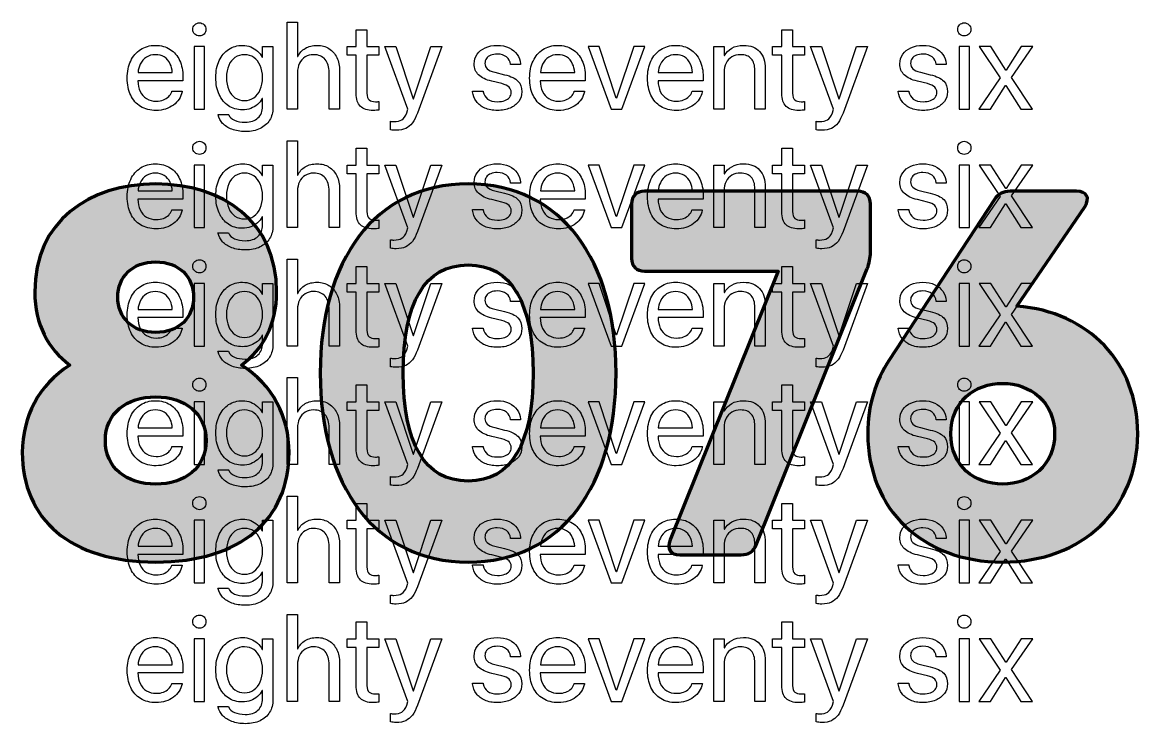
# Model space of a CAD drawing. Header units: millimetres. Extents: x 51.2 to 137.2, y -168.8 to -114.7.
import ezdxf

# ---------------------------------------------------------------- set-up
doc = ezdxf.new("R2010")
doc.units = ezdxf.units.MM
doc.header["$MEASUREMENT"] = 0
doc.layers.add('Layer 1', color=7, linetype='Continuous', lineweight=0)

# ---------------------------------------------------------------- blocks, each defined once
blk = doc.blocks.new('Block_0')
at = {"layer": 'Layer 1', "true_color": 0x1d1d1b, "transparency": 33554687}
h = blk.add_hatch(color=250, dxfattribs=at)
h.dxf.hatch_style = 2
edge = h.paths.add_edge_path()
edge.add_spline(control_points=[(58.527, -135.863), (58.527, -137.426), (59.649, -138.587), (61.451, -138.587), (63.254, -138.587), (64.375, -137.426), (64.375, -135.863), (64.375, -134.301), (63.254, -133.139), (61.451, -133.139), (59.649, -133.139), (58.527, -134.301), (58.527, -135.863)], knot_values=[0, 0, 0, 0, 1, 1, 1, 2, 2, 2, 3, 3, 3, 4, 4, 4, 4], degree=3, periodic=0)
edge = h.paths.add_edge_path()
edge.add_spline(control_points=[(65.337, -146.919), (65.337, -144.796), (63.694, -143.554), (61.451, -143.554), (59.208, -143.554), (57.566, -144.796), (57.566, -146.919), (57.566, -149.042), (59.208, -150.284), (61.451, -150.284), (63.694, -150.284), (65.337, -149.042), (65.337, -146.919)], knot_values=[0, 0, 0, 0, 1, 1, 1, 2, 2, 2, 3, 3, 3, 4, 4, 4, 4], degree=3, periodic=0)
edge = h.paths.add_edge_path()
edge.add_spline(control_points=[(71.746, -147.841), (71.746, -152.968), (68.061, -156.293), (61.451, -156.293), (54.842, -156.293), (51.157, -152.968), (51.157, -147.841), (51.157, -145.064), (52.428, -142.633), (54.818, -141.099), (53.147, -139.847), (52.118, -137.972), (52.118, -135.463), (52.118, -130.015), (56.284, -127.131), (61.451, -127.131), (66.619, -127.131), (70.785, -130.015), (70.785, -135.463), (70.785, -137.972), (69.755, -139.847), (68.085, -141.099), (70.474, -142.633), (71.746, -145.064), (71.746, -147.841)], knot_values=[0, 0, 0, 0, 1, 1, 1, 2, 2, 2, 3, 3, 3, 4, 4, 4, 5, 5, 5, 6, 6, 6, 7, 7, 7, 8, 8, 8, 8], degree=3, periodic=0)
h = blk.add_hatch(color=250, dxfattribs=at)
h.dxf.hatch_style = 2
edge = h.paths.add_edge_path()
edge.add_spline(control_points=[(90.572, -141.712), (90.572, -136.304), (88.93, -133.38), (85.565, -133.38), (82.2, -133.38), (80.558, -136.304), (80.558, -141.712), (80.558, -147.119), (82.2, -150.044), (85.565, -150.044), (88.93, -150.044), (90.572, -147.119), (90.572, -141.712)], knot_values=[0, 0, 0, 0, 1, 1, 1, 2, 2, 2, 3, 3, 3, 4, 4, 4, 4], degree=3, periodic=0)
edge = h.paths.add_edge_path()
edge.add_spline(control_points=[(74.149, -141.712), (74.149, -133.059), (78.315, -127.131), (85.565, -127.131), (92.815, -127.131), (96.981, -133.059), (96.981, -141.712), (96.981, -150.364), (92.815, -156.293), (85.565, -156.293), (78.315, -156.293), (74.149, -150.364), (74.149, -141.712)], knot_values=[0, 0, 0, 0, 1, 1, 1, 2, 2, 2, 3, 3, 3, 4, 4, 4, 4], degree=3, periodic=0)
h = blk.add_hatch(color=250, dxfattribs=at)
h.dxf.hatch_style = 2
edge = h.paths.add_edge_path()
edge.add_spline(control_points=[(99.184, -127.692), (99.184, -127.692), (115.607, -127.692), (115.607, -127.692), (116.248, -127.692), (116.609, -128.052), (116.609, -128.693), (116.609, -128.693), (116.609, -132.418), (116.609, -132.418), (116.609, -132.859), (116.528, -133.22), (116.368, -133.66), (116.368, -133.66), (107.796, -154.971), (107.796, -154.971), (107.596, -155.492), (107.195, -155.732), (106.634, -155.732), (106.634, -155.732), (101.908, -155.732), (101.908, -155.732), (101.187, -155.732), (100.866, -155.291), (101.146, -154.57), (101.146, -154.57), (109.478, -133.86), (109.478, -133.86), (109.478, -133.86), (99.184, -133.86), (99.184, -133.86), (98.543, -133.86), (98.182, -133.5), (98.182, -132.859), (98.182, -132.859), (98.182, -128.693), (98.182, -128.693), (98.182, -128.052), (98.543, -127.692), (99.184, -127.692)], knot_values=[0, 0, 0, 0, 1, 1, 1, 2, 2, 2, 3, 3, 3, 4, 4, 4, 5, 5, 5, 6, 6, 6, 7, 7, 7, 8, 8, 8, 9, 9, 9, 10, 10, 10, 11, 11, 11, 12, 12, 12, 13, 13, 13, 13], degree=3, periodic=0)
h = blk.add_hatch(color=250, dxfattribs=at)
h.dxf.hatch_style = 2
edge = h.paths.add_edge_path()
edge.add_spline(control_points=[(130.828, -146.398), (130.828, -143.955), (128.946, -142.513), (126.823, -142.513), (124.659, -142.513), (122.817, -143.915), (122.817, -146.398), (122.817, -148.882), (124.659, -150.284), (126.823, -150.284), (128.946, -150.284), (130.828, -148.842), (130.828, -146.398)], knot_values=[0, 0, 0, 0, 1, 1, 1, 2, 2, 2, 3, 3, 3, 4, 4, 4, 4], degree=3, periodic=0)
edge = h.paths.add_edge_path()
edge.add_spline(control_points=[(137.238, -146.398), (137.238, -152.207), (132.991, -156.293), (126.823, -156.293), (120.614, -156.293), (116.408, -152.207), (116.408, -146.398), (116.408, -144.222), (116.999, -142.287), (118.064, -140.718), (118.064, -140.718), (118.05, -140.71), (118.05, -140.71), (118.05, -140.71), (126.182, -128.333), (126.182, -128.333), (126.462, -127.892), (126.863, -127.692), (127.383, -127.692), (127.383, -127.692), (132.511, -127.692), (132.511, -127.692), (133.312, -127.692), (133.592, -128.212), (133.152, -128.893), (133.152, -128.893), (127.91, -136.548), (127.91, -136.548), (133.485, -137), (137.238, -140.938), (137.238, -146.398)], knot_values=[0, 0, 0, 0, 1, 1, 1, 2, 2, 2, 3, 3, 3, 4, 4, 4, 5, 5, 5, 6, 6, 6, 7, 7, 7, 8, 8, 8, 9, 9, 9, 10, 10, 10, 10], degree=3, periodic=0)
at = {"layer": 'Layer 1', "color": 250, "lineweight": 100, "true_color": 0x1d1d1b}
for points, knots in [([(71.746, -147.841), (71.746, -152.968), (68.061, -156.293), (61.451, -156.293), (54.842, -156.293), (51.157, -152.968), (51.157, -147.841), (51.157, -145.064), (52.428, -142.633), (54.818, -141.099), (53.147, -139.847), (52.118, -137.972), (52.118, -135.463), (52.118, -130.015), (56.284, -127.131), (61.451, -127.131), (66.619, -127.131), (70.785, -130.015), (70.785, -135.463), (70.785, -137.972), (69.755, -139.847), (68.085, -141.099), (70.474, -142.633), (71.746, -145.064), (71.746, -147.841)], [0, 0, 0, 0, 1, 1, 1, 2, 2, 2, 3, 3, 3, 4, 4, 4, 5, 5, 5, 6, 6, 6, 7, 7, 7, 8, 8, 8, 8]), ([(74.149, -141.712), (74.149, -133.059), (78.315, -127.131), (85.565, -127.131), (92.815, -127.131), (96.981, -133.059), (96.981, -141.712), (96.981, -150.364), (92.815, -156.293), (85.565, -156.293), (78.315, -156.293), (74.149, -150.364), (74.149, -141.712)], [0, 0, 0, 0, 1, 1, 1, 2, 2, 2, 3, 3, 3, 4, 4, 4, 4]), ([(99.184, -127.692), (99.184, -127.692), (115.607, -127.692), (115.607, -127.692), (116.248, -127.692), (116.609, -128.052), (116.609, -128.693), (116.609, -128.693), (116.609, -132.418), (116.609, -132.418), (116.609, -132.859), (116.528, -133.22), (116.368, -133.66), (116.368, -133.66), (107.796, -154.971), (107.796, -154.971), (107.596, -155.492), (107.195, -155.732), (106.634, -155.732), (106.634, -155.732), (101.908, -155.732), (101.908, -155.732), (101.187, -155.732), (100.866, -155.291), (101.146, -154.57), (101.146, -154.57), (109.478, -133.86), (109.478, -133.86), (109.478, -133.86), (99.184, -133.86), (99.184, -133.86), (98.543, -133.86), (98.182, -133.5), (98.182, -132.859), (98.182, -132.859), (98.182, -128.693), (98.182, -128.693), (98.182, -128.052), (98.543, -127.692), (99.184, -127.692)], [0, 0, 0, 0, 1, 1, 1, 2, 2, 2, 3, 3, 3, 4, 4, 4, 5, 5, 5, 6, 6, 6, 7, 7, 7, 8, 8, 8, 9, 9, 9, 10, 10, 10, 11, 11, 11, 12, 12, 12, 13, 13, 13, 13]), ([(137.238, -146.398), (137.238, -152.207), (132.991, -156.293), (126.823, -156.293), (120.614, -156.293), (116.408, -152.207), (116.408, -146.398), (116.408, -144.222), (116.999, -142.287), (118.064, -140.718), (118.064, -140.718), (118.05, -140.71), (118.05, -140.71), (118.05, -140.71), (126.182, -128.333), (126.182, -128.333), (126.462, -127.892), (126.863, -127.692), (127.383, -127.692), (127.383, -127.692), (132.511, -127.692), (132.511, -127.692), (133.312, -127.692), (133.592, -128.212), (133.152, -128.893), (133.152, -128.893), (127.91, -136.548), (127.91, -136.548), (133.485, -137), (137.238, -140.938), (137.238, -146.398)], [0, 0, 0, 0, 1, 1, 1, 2, 2, 2, 3, 3, 3, 4, 4, 4, 5, 5, 5, 6, 6, 6, 7, 7, 7, 8, 8, 8, 9, 9, 9, 10, 10, 10, 10]), ([(58.527, -135.863), (58.527, -137.426), (59.649, -138.587), (61.451, -138.587), (63.254, -138.587), (64.375, -137.426), (64.375, -135.863), (64.375, -134.301), (63.254, -133.139), (61.451, -133.139), (59.649, -133.139), (58.527, -134.301), (58.527, -135.863)], [0, 0, 0, 0, 1, 1, 1, 2, 2, 2, 3, 3, 3, 4, 4, 4, 4]), ([(90.572, -141.712), (90.572, -136.304), (88.93, -133.38), (85.565, -133.38), (82.2, -133.38), (80.558, -136.304), (80.558, -141.712), (80.558, -147.119), (82.2, -150.044), (85.565, -150.044), (88.93, -150.044), (90.572, -147.119), (90.572, -141.712)], [0, 0, 0, 0, 1, 1, 1, 2, 2, 2, 3, 3, 3, 4, 4, 4, 4]), ([(130.828, -146.398), (130.828, -143.955), (128.946, -142.513), (126.823, -142.513), (124.659, -142.513), (122.817, -143.915), (122.817, -146.398), (122.817, -148.882), (124.659, -150.284), (126.823, -150.284), (128.946, -150.284), (130.828, -148.842), (130.828, -146.398)], [0, 0, 0, 0, 1, 1, 1, 2, 2, 2, 3, 3, 3, 4, 4, 4, 4]), ([(65.337, -146.919), (65.337, -144.796), (63.694, -143.554), (61.451, -143.554), (59.208, -143.554), (57.566, -144.796), (57.566, -146.919), (57.566, -149.042), (59.208, -150.284), (61.451, -150.284), (63.694, -150.284), (65.337, -149.042), (65.337, -146.919)], [0, 0, 0, 0, 1, 1, 1, 2, 2, 2, 3, 3, 3, 4, 4, 4, 4])]:
    blk.add_open_spline(points, degree=3, knots=knots, dxfattribs=at)
blk = doc.blocks.new('Block_1')
at = {"layer": 'Layer 1', "color": 250, "lineweight": 30, "true_color": 0x1d1d1b}
for points in [[(65.225, -116.538), (64.416, -116.538), (64.416, -121.369), (65.225, -121.369)], [(97.017, -120.51), (96.998, -120.51), (95.665, -116.538), (94.815, -116.538), (96.594, -121.369), (97.421, -121.369), (99.195, -116.538), (98.354, -116.538)], [(124.256, -116.538), (123.448, -116.538), (123.448, -121.369), (124.256, -121.369)], [(125.878, -121.369), (127.044, -119.53), (127.062, -119.53), (128.219, -121.369), (129.115, -121.369), (127.508, -118.921), (129.139, -116.538), (128.237, -116.538), (127.09, -118.35), (127.071, -118.35), (125.91, -116.538), (125.009, -116.538), (126.626, -118.954), (124.981, -121.369)], [(65.225, -125.672), (64.416, -125.672), (64.416, -130.503), (65.225, -130.503)], [(97.017, -129.644), (96.998, -129.644), (95.665, -125.672), (94.815, -125.672), (96.594, -130.503), (97.421, -130.503), (99.195, -125.672), (98.354, -125.672)], [(124.256, -125.672), (123.448, -125.672), (123.448, -130.503), (124.256, -130.503)], [(127.09, -127.484), (127.071, -127.484), (125.91, -125.672), (125.009, -125.672), (126.626, -128.088), (124.981, -130.503), (125.878, -130.503), (127.044, -128.664), (127.062, -128.664), (128.219, -130.503), (129.115, -130.503), (127.508, -128.055), (129.139, -125.672), (128.237, -125.672)], [(64.416, -139.637), (65.225, -139.637), (65.225, -134.806), (64.416, -134.806)], [(97.017, -138.778), (96.998, -138.778), (95.665, -134.806), (94.815, -134.806), (96.594, -139.637), (97.421, -139.637), (99.195, -134.806), (98.354, -134.806)], [(124.256, -134.806), (123.448, -134.806), (123.448, -139.637), (124.256, -139.637)], [(127.09, -136.618), (127.071, -136.618), (125.91, -134.806), (125.009, -134.806), (126.626, -137.222), (124.981, -139.637), (125.878, -139.637), (127.044, -137.798), (127.062, -137.798), (128.219, -139.637), (129.115, -139.637), (127.508, -137.189), (129.139, -134.806), (128.237, -134.806)], [(65.225, -143.94), (64.416, -143.94), (64.416, -148.771), (65.225, -148.771)], [(97.017, -147.912), (96.998, -147.912), (95.665, -143.94), (94.815, -143.94), (96.594, -148.771), (97.421, -148.771), (99.195, -143.94), (98.354, -143.94)], [(124.256, -143.94), (123.448, -143.94), (123.448, -148.771), (124.256, -148.771)], [(127.09, -145.751), (127.071, -145.751), (125.91, -143.94), (125.009, -143.94), (126.626, -146.355), (124.981, -148.771), (125.878, -148.771), (127.044, -146.931), (127.062, -146.931), (128.219, -148.771), (129.115, -148.771), (127.508, -146.323), (129.139, -143.94), (128.237, -143.94)], [(65.225, -153.074), (64.416, -153.074), (64.416, -157.905), (65.225, -157.905)], [(97.017, -157.045), (96.998, -157.045), (95.665, -153.074), (94.815, -153.074), (96.594, -157.905), (97.421, -157.905), (99.195, -153.074), (98.354, -153.074)], [(124.256, -153.074), (123.448, -153.074), (123.448, -157.905), (124.256, -157.905)], [(127.09, -154.885), (127.071, -154.885), (125.91, -153.074), (125.009, -153.074), (126.626, -155.489), (124.981, -157.905), (125.878, -157.905), (127.044, -156.065), (127.062, -156.065), (128.219, -157.905), (129.115, -157.905), (127.508, -155.457), (129.139, -153.074), (128.237, -153.074)], [(64.416, -167.038), (65.225, -167.038), (65.225, -162.207), (64.416, -162.207)], [(97.017, -166.179), (96.998, -166.179), (95.665, -162.207), (94.815, -162.207), (96.594, -167.038), (97.421, -167.038), (99.195, -162.207), (98.354, -162.207)], [(123.448, -167.038), (124.256, -167.038), (124.256, -162.207), (123.448, -162.207)], [(128.237, -162.207), (127.09, -164.019), (127.071, -164.019), (125.91, -162.207), (125.009, -162.207), (126.626, -164.623), (124.981, -167.038), (125.878, -167.038), (127.044, -165.199), (127.062, -165.199), (128.219, -167.038), (129.115, -167.038), (127.508, -164.59), (129.139, -162.207)]]:
    blk.add_lwpolyline(points, close=True, dxfattribs=at)
for points, knots in [([(64.821, -114.708), (64.681, -114.708), (64.562, -114.757), (64.463, -114.855), (64.364, -114.952), (64.314, -115.072), (64.314, -115.215), (64.314, -115.354), (64.364, -115.473), (64.463, -115.572), (64.562, -115.671), (64.681, -115.721), (64.821, -115.721), (64.963, -115.721), (65.083, -115.671), (65.181, -115.572), (65.278, -115.473), (65.327, -115.354), (65.327, -115.215), (65.327, -115.072), (65.278, -114.952), (65.181, -114.855), (65.083, -114.757), (64.963, -114.708), (64.821, -114.708)], [0, 0, 0, 0, 1, 1, 1, 2, 2, 2, 3, 3, 3, 4, 4, 4, 5, 5, 5, 6, 6, 6, 7, 7, 7, 8, 8, 8, 8]), ([(74.824, -116.694), (74.566, -116.528), (74.264, -116.445), (73.921, -116.445), (73.561, -116.445), (73.253, -116.521), (72.996, -116.673), (72.739, -116.825), (72.546, -117.037), (72.416, -117.31), (72.416, -117.31), (72.397, -117.31), (72.397, -117.31), (72.397, -117.31), (72.397, -114.666), (72.397, -114.666), (72.397, -114.666), (71.589, -114.666), (71.589, -114.666), (71.589, -114.666), (71.589, -121.369), (71.589, -121.369), (71.589, -121.369), (72.397, -121.369), (72.397, -121.369), (72.397, -121.369), (72.397, -118.55), (72.397, -118.55), (72.397, -118.274), (72.449, -118.033), (72.553, -117.825), (72.656, -117.618), (72.802, -117.455), (72.989, -117.337), (73.177, -117.22), (73.394, -117.161), (73.642, -117.161), (74.02, -117.161), (74.314, -117.283), (74.524, -117.528), (74.735, -117.773), (74.84, -118.113), (74.84, -118.55), (74.84, -118.55), (74.84, -121.369), (74.84, -121.369), (74.84, -121.369), (75.649, -121.369), (75.649, -121.369), (75.649, -121.369), (75.649, -118.41), (75.649, -118.41), (75.649, -118.02), (75.576, -117.678), (75.43, -117.384), (75.285, -117.09), (75.083, -116.86), (74.824, -116.694)], [0, 0, 0, 0, 1, 1, 1, 2, 2, 2, 3, 3, 3, 4, 4, 4, 5, 5, 5, 6, 6, 6, 7, 7, 7, 8, 8, 8, 9, 9, 9, 10, 10, 10, 11, 11, 11, 12, 12, 12, 13, 13, 13, 14, 14, 14, 15, 15, 15, 16, 16, 16, 17, 17, 17, 18, 18, 18, 19, 19, 19, 19]), ([(77.758, -115.233), (77.758, -115.233), (76.921, -115.233), (76.921, -115.233), (76.921, -115.233), (76.921, -116.538), (76.921, -116.538), (76.921, -116.538), (76.215, -116.538), (76.215, -116.538), (76.215, -116.538), (76.215, -117.207), (76.215, -117.207), (76.215, -117.207), (76.921, -117.207), (76.921, -117.207), (76.921, -117.207), (76.921, -120.138), (76.921, -120.138), (76.921, -120.6), (77.031, -120.936), (77.251, -121.146), (77.471, -121.357), (77.802, -121.462), (78.245, -121.462), (78.326, -121.462), (78.406, -121.458), (78.485, -121.451), (78.564, -121.443), (78.628, -121.436), (78.677, -121.43), (78.677, -121.43), (78.677, -120.775), (78.677, -120.775), (78.643, -120.778), (78.604, -120.782), (78.559, -120.786), (78.514, -120.791), (78.467, -120.793), (78.417, -120.793), (78.2, -120.793), (78.036, -120.748), (77.925, -120.656), (77.813, -120.565), (77.758, -120.391), (77.758, -120.134), (77.758, -120.134), (77.758, -117.207), (77.758, -117.207), (77.758, -117.207), (78.677, -117.207), (78.677, -117.207), (78.677, -117.207), (78.677, -116.538), (78.677, -116.538), (78.677, -116.538), (77.758, -116.538), (77.758, -116.538), (77.758, -116.538), (77.758, -115.233), (77.758, -115.233)], [0, 0, 0, 0, 1, 1, 1, 2, 2, 2, 3, 3, 3, 4, 4, 4, 5, 5, 5, 6, 6, 6, 7, 7, 7, 8, 8, 8, 9, 9, 9, 10, 10, 10, 11, 11, 11, 12, 12, 12, 13, 13, 13, 14, 14, 14, 15, 15, 15, 16, 16, 16, 17, 17, 17, 18, 18, 18, 19, 19, 19, 20, 20, 20, 20]), ([(110.609, -115.233), (110.609, -115.233), (109.772, -115.233), (109.772, -115.233), (109.772, -115.233), (109.772, -116.538), (109.772, -116.538), (109.772, -116.538), (109.066, -116.538), (109.066, -116.538), (109.066, -116.538), (109.066, -117.207), (109.066, -117.207), (109.066, -117.207), (109.772, -117.207), (109.772, -117.207), (109.772, -117.207), (109.772, -120.138), (109.772, -120.138), (109.772, -120.6), (109.882, -120.936), (110.102, -121.146), (110.322, -121.357), (110.654, -121.462), (111.096, -121.462), (111.177, -121.462), (111.257, -121.458), (111.336, -121.451), (111.415, -121.443), (111.479, -121.436), (111.528, -121.43), (111.528, -121.43), (111.528, -120.775), (111.528, -120.775), (111.494, -120.778), (111.455, -120.782), (111.41, -120.786), (111.365, -120.791), (111.318, -120.793), (111.268, -120.793), (111.052, -120.793), (110.887, -120.748), (110.776, -120.656), (110.664, -120.565), (110.609, -120.391), (110.609, -120.134), (110.609, -120.134), (110.609, -117.207), (110.609, -117.207), (110.609, -117.207), (111.528, -117.207), (111.528, -117.207), (111.528, -117.207), (111.528, -116.538), (111.528, -116.538), (111.528, -116.538), (110.609, -116.538), (110.609, -116.538), (110.609, -116.538), (110.609, -115.233), (110.609, -115.233)], [0, 0, 0, 0, 1, 1, 1, 2, 2, 2, 3, 3, 3, 4, 4, 4, 5, 5, 5, 6, 6, 6, 7, 7, 7, 8, 8, 8, 9, 9, 9, 10, 10, 10, 11, 11, 11, 12, 12, 12, 13, 13, 13, 14, 14, 14, 15, 15, 15, 16, 16, 16, 17, 17, 17, 18, 18, 18, 19, 19, 19, 20, 20, 20, 20]), ([(123.852, -114.708), (123.713, -114.708), (123.594, -114.757), (123.495, -114.855), (123.396, -114.952), (123.346, -115.072), (123.346, -115.215), (123.346, -115.354), (123.396, -115.473), (123.495, -115.572), (123.594, -115.671), (123.713, -115.721), (123.852, -115.721), (123.995, -115.721), (124.115, -115.671), (124.212, -115.572), (124.31, -115.473), (124.359, -115.354), (124.359, -115.215), (124.359, -115.072), (124.31, -114.952), (124.212, -114.855), (124.115, -114.757), (123.995, -114.708), (123.852, -114.708)], [0, 0, 0, 0, 1, 1, 1, 2, 2, 2, 3, 3, 3, 4, 4, 4, 5, 5, 5, 6, 6, 6, 7, 7, 7, 8, 8, 8, 8]), ([(62.565, -116.75), (62.248, -116.547), (61.869, -116.445), (61.43, -116.445), (60.99, -116.445), (60.607, -116.552), (60.282, -116.764), (59.957, -116.976), (59.705, -117.272), (59.525, -117.651), (59.345, -118.03), (59.256, -118.469), (59.256, -118.968), (59.256, -118.968), (59.256, -118.972), (59.256, -118.972), (59.256, -119.477), (59.345, -119.916), (59.523, -120.289), (59.701, -120.663), (59.956, -120.951), (60.289, -121.156), (60.622, -121.36), (61.019, -121.462), (61.481, -121.462), (61.744, -121.462), (61.989, -121.426), (62.215, -121.353), (62.441, -121.28), (62.642, -121.178), (62.819, -121.047), (62.995, -120.915), (63.14, -120.763), (63.253, -120.589), (63.366, -120.416), (63.442, -120.23), (63.483, -120.032), (63.483, -120.032), (63.492, -119.985), (63.492, -119.985), (63.492, -119.985), (62.698, -119.985), (62.698, -119.985), (62.698, -119.985), (62.684, -120.027), (62.684, -120.027), (62.637, -120.166), (62.56, -120.29), (62.452, -120.399), (62.343, -120.507), (62.208, -120.592), (62.047, -120.654), (61.886, -120.716), (61.704, -120.747), (61.499, -120.747), (61.208, -120.747), (60.956, -120.683), (60.742, -120.554), (60.528, -120.426), (60.363, -120.241), (60.247, -119.999), (60.137, -119.769), (60.08, -119.492), (60.075, -119.172), (60.075, -119.172), (63.552, -119.172), (63.552, -119.172), (63.552, -119.172), (63.552, -118.875), (63.552, -118.875), (63.552, -118.392), (63.467, -117.968), (63.297, -117.602), (63.127, -117.237), (62.883, -116.953), (62.565, -116.75)], [0, 0, 0, 0, 1, 1, 1, 2, 2, 2, 3, 3, 3, 4, 4, 4, 5, 5, 5, 6, 6, 6, 7, 7, 7, 8, 8, 8, 9, 9, 9, 10, 10, 10, 11, 11, 11, 12, 12, 12, 13, 13, 13, 14, 14, 14, 15, 15, 15, 16, 16, 16, 17, 17, 17, 18, 18, 18, 19, 19, 19, 20, 20, 20, 21, 21, 21, 22, 22, 22, 23, 23, 23, 24, 24, 24, 25, 25, 25, 25]), ([(69.693, -117.356), (69.693, -117.356), (69.675, -117.356), (69.675, -117.356), (69.576, -117.176), (69.451, -117.018), (69.301, -116.882), (69.151, -116.746), (68.98, -116.639), (68.788, -116.562), (68.596, -116.484), (68.385, -116.445), (68.156, -116.445), (67.747, -116.445), (67.388, -116.548), (67.078, -116.752), (66.768, -116.957), (66.526, -117.244), (66.351, -117.614), (66.176, -117.984), (66.089, -118.42), (66.089, -118.921), (66.089, -118.921), (66.089, -118.926), (66.089, -118.926), (66.089, -119.428), (66.175, -119.865), (66.347, -120.238), (66.518, -120.612), (66.758, -120.901), (67.067, -121.107), (67.375, -121.313), (67.732, -121.416), (68.137, -121.416), (68.37, -121.416), (68.584, -121.379), (68.781, -121.307), (68.977, -121.234), (69.151, -121.133), (69.303, -121.002), (69.455, -120.872), (69.579, -120.718), (69.675, -120.538), (69.675, -120.538), (69.693, -120.538), (69.693, -120.538), (69.693, -120.538), (69.693, -121.156), (69.693, -121.156), (69.693, -121.53), (69.577, -121.827), (69.345, -122.045), (69.113, -122.264), (68.785, -122.373), (68.36, -122.373), (68.032, -122.373), (67.757, -122.322), (67.536, -122.222), (67.314, -122.121), (67.165, -121.984), (67.087, -121.811), (67.087, -121.811), (67.069, -121.769), (67.069, -121.769), (67.069, -121.769), (66.256, -121.769), (66.256, -121.769), (66.256, -121.769), (66.265, -121.811), (66.265, -121.811), (66.318, -122.049), (66.435, -122.265), (66.616, -122.459), (66.797, -122.652), (67.036, -122.806), (67.331, -122.919), (67.627, -123.032), (67.973, -123.088), (68.37, -123.088), (68.806, -123.088), (69.184, -123.012), (69.503, -122.858), (69.822, -122.705), (70.068, -122.49), (70.242, -122.213), (70.415, -121.935), (70.502, -121.609), (70.502, -121.235), (70.502, -121.235), (70.502, -116.538), (70.502, -116.538), (70.502, -116.538), (69.693, -116.538), (69.693, -116.538), (69.693, -116.538), (69.693, -117.356), (69.693, -117.356)], [0, 0, 0, 0, 1, 1, 1, 2, 2, 2, 3, 3, 3, 4, 4, 4, 5, 5, 5, 6, 6, 6, 7, 7, 7, 8, 8, 8, 9, 9, 9, 10, 10, 10, 11, 11, 11, 12, 12, 12, 13, 13, 13, 14, 14, 14, 15, 15, 15, 16, 16, 16, 17, 17, 17, 18, 18, 18, 19, 19, 19, 20, 20, 20, 21, 21, 21, 22, 22, 22, 23, 23, 23, 24, 24, 24, 25, 25, 25, 26, 26, 26, 27, 27, 27, 28, 28, 28, 29, 29, 29, 30, 30, 30, 31, 31, 31, 32, 32, 32, 32]), ([(81.345, -120.561), (81.345, -120.561), (81.324, -120.561), (81.324, -120.561), (81.324, -120.561), (79.992, -116.538), (79.992, -116.538), (79.992, -116.538), (79.128, -116.538), (79.128, -116.538), (79.128, -116.538), (80.921, -121.374), (80.921, -121.374), (80.921, -121.374), (80.823, -121.648), (80.823, -121.648), (80.727, -121.921), (80.603, -122.102), (80.449, -122.192), (80.296, -122.281), (80.091, -122.326), (79.834, -122.326), (79.784, -122.326), (79.737, -122.323), (79.692, -122.317), (79.647, -122.311), (79.608, -122.305), (79.574, -122.299), (79.574, -122.299), (79.574, -122.958), (79.574, -122.958), (79.626, -122.967), (79.692, -122.976), (79.771, -122.984), (79.85, -122.991), (79.928, -122.995), (80.006, -122.995), (80.297, -122.995), (80.543, -122.949), (80.744, -122.856), (80.946, -122.763), (81.118, -122.619), (81.26, -122.424), (81.403, -122.229), (81.531, -121.978), (81.646, -121.671), (81.646, -121.671), (83.532, -116.538), (83.532, -116.538), (83.532, -116.538), (82.682, -116.538), (82.682, -116.538), (82.682, -116.538), (81.345, -120.561), (81.345, -120.561)], [0, 0, 0, 0, 1, 1, 1, 2, 2, 2, 3, 3, 3, 4, 4, 4, 5, 5, 5, 6, 6, 6, 7, 7, 7, 8, 8, 8, 9, 9, 9, 10, 10, 10, 11, 11, 11, 12, 12, 12, 13, 13, 13, 14, 14, 14, 15, 15, 15, 16, 16, 16, 17, 17, 17, 18, 18, 18, 18]), ([(88.381, -118.708), (88.381, -118.708), (87.615, -118.522), (87.615, -118.522), (87.348, -118.457), (87.156, -118.367), (87.039, -118.252), (86.921, -118.138), (86.862, -117.999), (86.862, -117.834), (86.862, -117.834), (86.862, -117.83), (86.862, -117.83), (86.862, -117.687), (86.9, -117.563), (86.976, -117.456), (87.052, -117.349), (87.161, -117.266), (87.304, -117.207), (87.446, -117.148), (87.615, -117.119), (87.81, -117.119), (88.11, -117.119), (88.348, -117.19), (88.523, -117.333), (88.698, -117.475), (88.801, -117.664), (88.832, -117.899), (88.832, -117.899), (88.837, -117.932), (88.837, -117.932), (88.837, -117.932), (89.608, -117.932), (89.608, -117.932), (89.608, -117.932), (89.603, -117.872), (89.603, -117.872), (89.584, -117.602), (89.5, -117.36), (89.35, -117.145), (89.2, -116.929), (88.994, -116.759), (88.732, -116.634), (88.47, -116.508), (88.163, -116.445), (87.81, -116.445), (87.463, -116.445), (87.156, -116.506), (86.888, -116.627), (86.62, -116.747), (86.411, -116.915), (86.261, -117.128), (86.111, -117.342), (86.035, -117.588), (86.035, -117.867), (86.035, -117.867), (86.035, -117.872), (86.035, -117.872), (86.035, -118.218), (86.147, -118.501), (86.37, -118.719), (86.593, -118.938), (86.932, -119.101), (87.387, -119.209), (87.387, -119.209), (88.154, -119.395), (88.154, -119.395), (88.429, -119.463), (88.62, -119.55), (88.725, -119.655), (88.83, -119.761), (88.883, -119.9), (88.883, -120.073), (88.883, -120.073), (88.883, -120.078), (88.883, -120.078), (88.883, -120.224), (88.841, -120.35), (88.758, -120.457), (88.674, -120.564), (88.555, -120.646), (88.4, -120.703), (88.245, -120.76), (88.058, -120.789), (87.838, -120.789), (87.509, -120.789), (87.254, -120.721), (87.071, -120.587), (86.889, -120.452), (86.772, -120.264), (86.723, -120.022), (86.723, -120.022), (86.714, -119.976), (86.714, -119.976), (86.714, -119.976), (85.905, -119.976), (85.905, -119.976), (85.905, -119.976), (85.91, -120.018), (85.91, -120.018), (85.944, -120.306), (86.041, -120.558), (86.2, -120.775), (86.36, -120.992), (86.577, -121.16), (86.853, -121.281), (87.129, -121.402), (87.455, -121.462), (87.833, -121.462), (88.192, -121.462), (88.514, -121.401), (88.797, -121.279), (89.08, -121.157), (89.303, -120.987), (89.466, -120.77), (89.629, -120.553), (89.71, -120.304), (89.71, -120.022), (89.71, -120.022), (89.71, -120.018), (89.71, -120.018), (89.71, -119.674), (89.611, -119.399), (89.412, -119.193), (89.214, -118.987), (88.871, -118.825), (88.381, -118.708)], [0, 0, 0, 0, 1, 1, 1, 2, 2, 2, 3, 3, 3, 4, 4, 4, 5, 5, 5, 6, 6, 6, 7, 7, 7, 8, 8, 8, 9, 9, 9, 10, 10, 10, 11, 11, 11, 12, 12, 12, 13, 13, 13, 14, 14, 14, 15, 15, 15, 16, 16, 16, 17, 17, 17, 18, 18, 18, 19, 19, 19, 20, 20, 20, 21, 21, 21, 22, 22, 22, 23, 23, 23, 24, 24, 24, 25, 25, 25, 26, 26, 26, 27, 27, 27, 28, 28, 28, 29, 29, 29, 30, 30, 30, 31, 31, 31, 32, 32, 32, 33, 33, 33, 34, 34, 34, 35, 35, 35, 36, 36, 36, 37, 37, 37, 38, 38, 38, 39, 39, 39, 40, 40, 40, 41, 41, 41, 42, 42, 42, 42]), ([(93.619, -116.75), (93.301, -116.547), (92.923, -116.445), (92.483, -116.445), (92.043, -116.445), (91.661, -116.552), (91.336, -116.764), (91.011, -116.976), (90.758, -117.272), (90.578, -117.651), (90.399, -118.03), (90.309, -118.469), (90.309, -118.968), (90.309, -118.968), (90.309, -118.972), (90.309, -118.972), (90.309, -119.477), (90.398, -119.916), (90.576, -120.289), (90.754, -120.663), (91.01, -120.951), (91.343, -121.156), (91.675, -121.36), (92.073, -121.462), (92.534, -121.462), (92.797, -121.462), (93.042, -121.426), (93.268, -121.353), (93.494, -121.28), (93.695, -121.178), (93.872, -121.047), (94.048, -120.915), (94.193, -120.763), (94.306, -120.589), (94.419, -120.416), (94.496, -120.23), (94.536, -120.032), (94.536, -120.032), (94.546, -119.985), (94.546, -119.985), (94.546, -119.985), (93.751, -119.985), (93.751, -119.985), (93.751, -119.985), (93.737, -120.027), (93.737, -120.027), (93.691, -120.166), (93.613, -120.29), (93.505, -120.399), (93.397, -120.507), (93.262, -120.592), (93.101, -120.654), (92.94, -120.716), (92.757, -120.747), (92.553, -120.747), (92.262, -120.747), (92.009, -120.683), (91.796, -120.554), (91.582, -120.426), (91.417, -120.241), (91.301, -119.999), (91.19, -119.769), (91.134, -119.492), (91.129, -119.172), (91.129, -119.172), (94.606, -119.172), (94.606, -119.172), (94.606, -119.172), (94.606, -118.875), (94.606, -118.875), (94.606, -118.392), (94.521, -117.968), (94.35, -117.602), (94.18, -117.237), (93.936, -116.953), (93.619, -116.75)], [0, 0, 0, 0, 1, 1, 1, 2, 2, 2, 3, 3, 3, 4, 4, 4, 5, 5, 5, 6, 6, 6, 7, 7, 7, 8, 8, 8, 9, 9, 9, 10, 10, 10, 11, 11, 11, 12, 12, 12, 13, 13, 13, 14, 14, 14, 15, 15, 15, 16, 16, 16, 17, 17, 17, 18, 18, 18, 19, 19, 19, 20, 20, 20, 21, 21, 21, 22, 22, 22, 23, 23, 23, 24, 24, 24, 25, 25, 25, 25]), ([(102.714, -116.75), (102.397, -116.547), (102.018, -116.445), (101.578, -116.445), (101.139, -116.445), (100.756, -116.552), (100.431, -116.764), (100.106, -116.976), (99.853, -117.272), (99.674, -117.651), (99.494, -118.03), (99.404, -118.469), (99.404, -118.968), (99.404, -118.968), (99.404, -118.972), (99.404, -118.972), (99.404, -119.477), (99.493, -119.916), (99.671, -120.289), (99.849, -120.663), (100.105, -120.951), (100.438, -121.156), (100.771, -121.36), (101.168, -121.462), (101.629, -121.462), (101.893, -121.462), (102.137, -121.426), (102.363, -121.353), (102.589, -121.28), (102.791, -121.178), (102.967, -121.047), (103.144, -120.915), (103.288, -120.763), (103.402, -120.589), (103.515, -120.416), (103.591, -120.23), (103.632, -120.032), (103.632, -120.032), (103.641, -119.985), (103.641, -119.985), (103.641, -119.985), (102.846, -119.985), (102.846, -119.985), (102.846, -119.985), (102.833, -120.027), (102.833, -120.027), (102.786, -120.166), (102.709, -120.29), (102.6, -120.399), (102.492, -120.507), (102.357, -120.592), (102.196, -120.654), (102.035, -120.716), (101.852, -120.747), (101.648, -120.747), (101.357, -120.747), (101.104, -120.683), (100.891, -120.554), (100.677, -120.426), (100.512, -120.241), (100.396, -119.999), (100.285, -119.769), (100.229, -119.492), (100.224, -119.172), (100.224, -119.172), (103.701, -119.172), (103.701, -119.172), (103.701, -119.172), (103.701, -118.875), (103.701, -118.875), (103.701, -118.392), (103.616, -117.968), (103.446, -117.602), (103.275, -117.237), (103.031, -116.953), (102.714, -116.75)], [0, 0, 0, 0, 1, 1, 1, 2, 2, 2, 3, 3, 3, 4, 4, 4, 5, 5, 5, 6, 6, 6, 7, 7, 7, 8, 8, 8, 9, 9, 9, 10, 10, 10, 11, 11, 11, 12, 12, 12, 13, 13, 13, 14, 14, 14, 15, 15, 15, 16, 16, 16, 17, 17, 17, 18, 18, 18, 19, 19, 19, 20, 20, 20, 21, 21, 21, 22, 22, 22, 23, 23, 23, 24, 24, 24, 25, 25, 25, 25]), ([(106.827, -116.445), (106.462, -116.445), (106.155, -116.519), (105.908, -116.666), (105.66, -116.813), (105.471, -117), (105.341, -117.226), (105.341, -117.226), (105.322, -117.226), (105.322, -117.226), (105.322, -117.226), (105.322, -116.538), (105.322, -116.538), (105.322, -116.538), (104.514, -116.538), (104.514, -116.538), (104.514, -116.538), (104.514, -121.369), (104.514, -121.369), (104.514, -121.369), (105.322, -121.369), (105.322, -121.369), (105.322, -121.369), (105.322, -118.527), (105.322, -118.527), (105.322, -118.251), (105.374, -118.011), (105.478, -117.807), (105.582, -117.602), (105.728, -117.443), (105.917, -117.33), (106.106, -117.217), (106.327, -117.161), (106.581, -117.161), (106.953, -117.161), (107.231, -117.265), (107.415, -117.474), (107.599, -117.683), (107.691, -117.985), (107.691, -118.378), (107.691, -118.378), (107.691, -121.369), (107.691, -121.369), (107.691, -121.369), (108.5, -121.369), (108.5, -121.369), (108.5, -121.369), (108.5, -118.234), (108.5, -118.234), (108.5, -117.683), (108.353, -117.247), (108.061, -116.926), (107.768, -116.606), (107.357, -116.445), (106.827, -116.445)], [0, 0, 0, 0, 1, 1, 1, 2, 2, 2, 3, 3, 3, 4, 4, 4, 5, 5, 5, 6, 6, 6, 7, 7, 7, 8, 8, 8, 9, 9, 9, 10, 10, 10, 11, 11, 11, 12, 12, 12, 13, 13, 13, 14, 14, 14, 15, 15, 15, 16, 16, 16, 17, 17, 17, 18, 18, 18, 18]), ([(114.196, -120.561), (114.196, -120.561), (114.175, -120.561), (114.175, -120.561), (114.175, -120.561), (112.843, -116.538), (112.843, -116.538), (112.843, -116.538), (111.979, -116.538), (111.979, -116.538), (111.979, -116.538), (113.772, -121.374), (113.772, -121.374), (113.772, -121.374), (113.674, -121.648), (113.674, -121.648), (113.578, -121.921), (113.454, -122.102), (113.301, -122.192), (113.147, -122.281), (112.942, -122.326), (112.685, -122.326), (112.635, -122.326), (112.588, -122.323), (112.543, -122.317), (112.498, -122.311), (112.459, -122.305), (112.425, -122.299), (112.425, -122.299), (112.425, -122.958), (112.425, -122.958), (112.478, -122.967), (112.543, -122.976), (112.622, -122.984), (112.701, -122.991), (112.779, -122.995), (112.857, -122.995), (113.148, -122.995), (113.394, -122.949), (113.596, -122.856), (113.797, -122.763), (113.969, -122.619), (114.111, -122.424), (114.253, -122.229), (114.382, -121.978), (114.497, -121.671), (114.497, -121.671), (116.383, -116.538), (116.383, -116.538), (116.383, -116.538), (115.533, -116.538), (115.533, -116.538), (115.533, -116.538), (114.196, -120.561), (114.196, -120.561)], [0, 0, 0, 0, 1, 1, 1, 2, 2, 2, 3, 3, 3, 4, 4, 4, 5, 5, 5, 6, 6, 6, 7, 7, 7, 8, 8, 8, 9, 9, 9, 10, 10, 10, 11, 11, 11, 12, 12, 12, 13, 13, 13, 14, 14, 14, 15, 15, 15, 16, 16, 16, 17, 17, 17, 18, 18, 18, 18]), ([(121.232, -118.708), (121.232, -118.708), (120.466, -118.522), (120.466, -118.522), (120.199, -118.457), (120.007, -118.367), (119.89, -118.252), (119.772, -118.138), (119.713, -117.999), (119.713, -117.834), (119.713, -117.834), (119.713, -117.83), (119.713, -117.83), (119.713, -117.687), (119.751, -117.563), (119.827, -117.456), (119.903, -117.349), (120.012, -117.266), (120.155, -117.207), (120.297, -117.148), (120.466, -117.119), (120.661, -117.119), (120.961, -117.119), (121.199, -117.19), (121.374, -117.333), (121.549, -117.475), (121.652, -117.664), (121.683, -117.899), (121.683, -117.899), (121.688, -117.932), (121.688, -117.932), (121.688, -117.932), (122.459, -117.932), (122.459, -117.932), (122.459, -117.932), (122.454, -117.872), (122.454, -117.872), (122.435, -117.602), (122.351, -117.36), (122.201, -117.145), (122.051, -116.929), (121.845, -116.759), (121.583, -116.634), (121.321, -116.508), (121.014, -116.445), (120.661, -116.445), (120.314, -116.445), (120.007, -116.506), (119.739, -116.627), (119.471, -116.747), (119.262, -116.915), (119.112, -117.128), (118.961, -117.342), (118.886, -117.588), (118.886, -117.867), (118.886, -117.867), (118.886, -117.872), (118.886, -117.872), (118.886, -118.218), (118.998, -118.501), (119.221, -118.719), (119.444, -118.938), (119.783, -119.101), (120.238, -119.209), (120.238, -119.209), (121.005, -119.395), (121.005, -119.395), (121.28, -119.463), (121.471, -119.55), (121.576, -119.655), (121.681, -119.761), (121.734, -119.9), (121.734, -120.073), (121.734, -120.073), (121.734, -120.078), (121.734, -120.078), (121.734, -120.224), (121.692, -120.35), (121.609, -120.457), (121.525, -120.564), (121.406, -120.646), (121.251, -120.703), (121.096, -120.76), (120.909, -120.789), (120.689, -120.789), (120.361, -120.789), (120.105, -120.721), (119.922, -120.587), (119.74, -120.452), (119.624, -120.264), (119.574, -120.022), (119.574, -120.022), (119.565, -119.976), (119.565, -119.976), (119.565, -119.976), (118.756, -119.976), (118.756, -119.976), (118.756, -119.976), (118.761, -120.018), (118.761, -120.018), (118.795, -120.306), (118.892, -120.558), (119.051, -120.775), (119.211, -120.992), (119.428, -121.16), (119.704, -121.281), (119.98, -121.402), (120.306, -121.462), (120.684, -121.462), (121.043, -121.462), (121.365, -121.401), (121.648, -121.279), (121.931, -121.157), (122.154, -120.987), (122.317, -120.77), (122.48, -120.553), (122.561, -120.304), (122.561, -120.022), (122.561, -120.022), (122.561, -120.018), (122.561, -120.018), (122.561, -119.674), (122.462, -119.399), (122.264, -119.193), (122.065, -118.987), (121.722, -118.825), (121.232, -118.708)], [0, 0, 0, 0, 1, 1, 1, 2, 2, 2, 3, 3, 3, 4, 4, 4, 5, 5, 5, 6, 6, 6, 7, 7, 7, 8, 8, 8, 9, 9, 9, 10, 10, 10, 11, 11, 11, 12, 12, 12, 13, 13, 13, 14, 14, 14, 15, 15, 15, 16, 16, 16, 17, 17, 17, 18, 18, 18, 19, 19, 19, 20, 20, 20, 21, 21, 21, 22, 22, 22, 23, 23, 23, 24, 24, 24, 25, 25, 25, 26, 26, 26, 27, 27, 27, 28, 28, 28, 29, 29, 29, 30, 30, 30, 31, 31, 31, 32, 32, 32, 33, 33, 33, 34, 34, 34, 35, 35, 35, 36, 36, 36, 37, 37, 37, 38, 38, 38, 39, 39, 39, 40, 40, 40, 41, 41, 41, 42, 42, 42, 42]), ([(60.733, -117.349), (60.937, -117.224), (61.168, -117.161), (61.425, -117.161), (61.682, -117.161), (61.91, -117.221), (62.108, -117.34), (62.306, -117.459), (62.462, -117.641), (62.575, -117.885), (62.659, -118.068), (62.711, -118.286), (62.733, -118.54), (62.733, -118.54), (60.086, -118.54), (60.086, -118.54), (60.109, -118.299), (60.163, -118.087), (60.25, -117.906), (60.367, -117.66), (60.528, -117.474), (60.733, -117.349)], [0, 0, 0, 0, 1, 1, 1, 2, 2, 2, 3, 3, 3, 4, 4, 4, 5, 5, 5, 6, 6, 6, 7, 7, 7, 7]), ([(69.693, -118.926), (69.693, -119.282), (69.635, -119.593), (69.519, -119.86), (69.403, -120.126), (69.242, -120.333), (69.036, -120.48), (68.83, -120.627), (68.589, -120.7), (68.314, -120.7), (68.029, -120.7), (67.781, -120.629), (67.571, -120.485), (67.36, -120.34), (67.198, -120.136), (67.085, -119.871), (66.972, -119.607), (66.916, -119.292), (66.916, -118.926), (66.916, -118.926), (66.916, -118.921), (66.916, -118.921), (66.916, -118.562), (66.972, -118.251), (67.085, -117.988), (67.198, -117.725), (67.36, -117.521), (67.571, -117.377), (67.781, -117.233), (68.029, -117.161), (68.314, -117.161), (68.586, -117.161), (68.826, -117.234), (69.034, -117.379), (69.241, -117.525), (69.403, -117.729), (69.519, -117.992), (69.635, -118.256), (69.693, -118.565), (69.693, -118.921), (69.693, -118.921), (69.693, -118.926), (69.693, -118.926)], [0, 0, 0, 0, 1, 1, 1, 2, 2, 2, 3, 3, 3, 4, 4, 4, 5, 5, 5, 6, 6, 6, 7, 7, 7, 8, 8, 8, 9, 9, 9, 10, 10, 10, 11, 11, 11, 12, 12, 12, 13, 13, 13, 14, 14, 14, 14]), ([(91.786, -117.349), (91.991, -117.224), (92.221, -117.161), (92.478, -117.161), (92.735, -117.161), (92.963, -117.221), (93.161, -117.34), (93.359, -117.459), (93.515, -117.641), (93.628, -117.885), (93.712, -118.068), (93.765, -118.286), (93.786, -118.54), (93.786, -118.54), (91.14, -118.54), (91.14, -118.54), (91.163, -118.299), (91.217, -118.087), (91.303, -117.906), (91.421, -117.66), (91.582, -117.474), (91.786, -117.349)], [0, 0, 0, 0, 1, 1, 1, 2, 2, 2, 3, 3, 3, 4, 4, 4, 5, 5, 5, 6, 6, 6, 7, 7, 7, 7]), ([(100.882, -117.349), (101.086, -117.224), (101.317, -117.161), (101.574, -117.161), (101.831, -117.161), (102.058, -117.221), (102.257, -117.34), (102.455, -117.459), (102.61, -117.641), (102.723, -117.885), (102.807, -118.068), (102.86, -118.286), (102.882, -118.54), (102.882, -118.54), (100.235, -118.54), (100.235, -118.54), (100.258, -118.299), (100.312, -118.087), (100.398, -117.906), (100.516, -117.66), (100.677, -117.474), (100.882, -117.349)], [0, 0, 0, 0, 1, 1, 1, 2, 2, 2, 3, 3, 3, 4, 4, 4, 5, 5, 5, 6, 6, 6, 7, 7, 7, 7]), ([(64.821, -123.842), (64.681, -123.842), (64.562, -123.891), (64.463, -123.988), (64.364, -124.086), (64.314, -124.206), (64.314, -124.348), (64.314, -124.488), (64.364, -124.607), (64.463, -124.706), (64.562, -124.805), (64.681, -124.855), (64.821, -124.855), (64.963, -124.855), (65.083, -124.805), (65.181, -124.706), (65.278, -124.607), (65.327, -124.488), (65.327, -124.348), (65.327, -124.206), (65.278, -124.086), (65.181, -123.988), (65.083, -123.891), (64.963, -123.842), (64.821, -123.842)], [0, 0, 0, 0, 1, 1, 1, 2, 2, 2, 3, 3, 3, 4, 4, 4, 5, 5, 5, 6, 6, 6, 7, 7, 7, 8, 8, 8, 8]), ([(74.824, -125.828), (74.566, -125.662), (74.264, -125.579), (73.921, -125.579), (73.561, -125.579), (73.253, -125.655), (72.996, -125.807), (72.739, -125.959), (72.546, -126.171), (72.416, -126.443), (72.416, -126.443), (72.397, -126.443), (72.397, -126.443), (72.397, -126.443), (72.397, -123.8), (72.397, -123.8), (72.397, -123.8), (71.589, -123.8), (71.589, -123.8), (71.589, -123.8), (71.589, -130.503), (71.589, -130.503), (71.589, -130.503), (72.397, -130.503), (72.397, -130.503), (72.397, -130.503), (72.397, -127.684), (72.397, -127.684), (72.397, -127.408), (72.449, -127.166), (72.553, -126.959), (72.656, -126.751), (72.802, -126.589), (72.989, -126.471), (73.177, -126.354), (73.394, -126.295), (73.642, -126.295), (74.02, -126.295), (74.314, -126.417), (74.524, -126.662), (74.735, -126.906), (74.84, -127.247), (74.84, -127.684), (74.84, -127.684), (74.84, -130.503), (74.84, -130.503), (74.84, -130.503), (75.649, -130.503), (75.649, -130.503), (75.649, -130.503), (75.649, -127.544), (75.649, -127.544), (75.649, -127.154), (75.576, -126.812), (75.43, -126.518), (75.285, -126.223), (75.083, -125.994), (74.824, -125.828)], [0, 0, 0, 0, 1, 1, 1, 2, 2, 2, 3, 3, 3, 4, 4, 4, 5, 5, 5, 6, 6, 6, 7, 7, 7, 8, 8, 8, 9, 9, 9, 10, 10, 10, 11, 11, 11, 12, 12, 12, 13, 13, 13, 14, 14, 14, 15, 15, 15, 16, 16, 16, 17, 17, 17, 18, 18, 18, 19, 19, 19, 19]), ([(123.852, -123.842), (123.713, -123.842), (123.594, -123.891), (123.495, -123.988), (123.396, -124.086), (123.346, -124.206), (123.346, -124.348), (123.346, -124.488), (123.396, -124.607), (123.495, -124.706), (123.594, -124.805), (123.713, -124.855), (123.852, -124.855), (123.995, -124.855), (124.115, -124.805), (124.212, -124.706), (124.31, -124.607), (124.359, -124.488), (124.359, -124.348), (124.359, -124.206), (124.31, -124.086), (124.212, -123.988), (124.115, -123.891), (123.995, -123.842), (123.852, -123.842)], [0, 0, 0, 0, 1, 1, 1, 2, 2, 2, 3, 3, 3, 4, 4, 4, 5, 5, 5, 6, 6, 6, 7, 7, 7, 8, 8, 8, 8]), ([(77.758, -124.367), (77.758, -124.367), (76.921, -124.367), (76.921, -124.367), (76.921, -124.367), (76.921, -125.672), (76.921, -125.672), (76.921, -125.672), (76.215, -125.672), (76.215, -125.672), (76.215, -125.672), (76.215, -126.341), (76.215, -126.341), (76.215, -126.341), (76.921, -126.341), (76.921, -126.341), (76.921, -126.341), (76.921, -129.272), (76.921, -129.272), (76.921, -129.734), (77.031, -130.07), (77.251, -130.28), (77.471, -130.491), (77.802, -130.596), (78.245, -130.596), (78.326, -130.596), (78.406, -130.592), (78.485, -130.585), (78.564, -130.577), (78.628, -130.57), (78.677, -130.564), (78.677, -130.564), (78.677, -129.909), (78.677, -129.909), (78.643, -129.912), (78.604, -129.916), (78.559, -129.92), (78.514, -129.925), (78.467, -129.927), (78.417, -129.927), (78.2, -129.927), (78.036, -129.882), (77.925, -129.79), (77.813, -129.699), (77.758, -129.525), (77.758, -129.268), (77.758, -129.268), (77.758, -126.341), (77.758, -126.341), (77.758, -126.341), (78.677, -126.341), (78.677, -126.341), (78.677, -126.341), (78.677, -125.672), (78.677, -125.672), (78.677, -125.672), (77.758, -125.672), (77.758, -125.672), (77.758, -125.672), (77.758, -124.367), (77.758, -124.367)], [0, 0, 0, 0, 1, 1, 1, 2, 2, 2, 3, 3, 3, 4, 4, 4, 5, 5, 5, 6, 6, 6, 7, 7, 7, 8, 8, 8, 9, 9, 9, 10, 10, 10, 11, 11, 11, 12, 12, 12, 13, 13, 13, 14, 14, 14, 15, 15, 15, 16, 16, 16, 17, 17, 17, 18, 18, 18, 19, 19, 19, 20, 20, 20, 20]), ([(110.609, -124.367), (110.609, -124.367), (109.772, -124.367), (109.772, -124.367), (109.772, -124.367), (109.772, -125.672), (109.772, -125.672), (109.772, -125.672), (109.066, -125.672), (109.066, -125.672), (109.066, -125.672), (109.066, -126.341), (109.066, -126.341), (109.066, -126.341), (109.772, -126.341), (109.772, -126.341), (109.772, -126.341), (109.772, -129.272), (109.772, -129.272), (109.772, -129.734), (109.882, -130.07), (110.102, -130.28), (110.322, -130.491), (110.654, -130.596), (111.096, -130.596), (111.177, -130.596), (111.257, -130.592), (111.336, -130.585), (111.415, -130.577), (111.479, -130.57), (111.528, -130.564), (111.528, -130.564), (111.528, -129.909), (111.528, -129.909), (111.494, -129.912), (111.455, -129.916), (111.41, -129.92), (111.365, -129.925), (111.318, -129.927), (111.268, -129.927), (111.052, -129.927), (110.887, -129.882), (110.776, -129.79), (110.664, -129.699), (110.609, -129.525), (110.609, -129.268), (110.609, -129.268), (110.609, -126.341), (110.609, -126.341), (110.609, -126.341), (111.528, -126.341), (111.528, -126.341), (111.528, -126.341), (111.528, -125.672), (111.528, -125.672), (111.528, -125.672), (110.609, -125.672), (110.609, -125.672), (110.609, -125.672), (110.609, -124.367), (110.609, -124.367)], [0, 0, 0, 0, 1, 1, 1, 2, 2, 2, 3, 3, 3, 4, 4, 4, 5, 5, 5, 6, 6, 6, 7, 7, 7, 8, 8, 8, 9, 9, 9, 10, 10, 10, 11, 11, 11, 12, 12, 12, 13, 13, 13, 14, 14, 14, 15, 15, 15, 16, 16, 16, 17, 17, 17, 18, 18, 18, 19, 19, 19, 20, 20, 20, 20]), ([(62.565, -125.884), (62.248, -125.681), (61.869, -125.579), (61.43, -125.579), (60.99, -125.579), (60.607, -125.685), (60.282, -125.898), (59.957, -126.11), (59.705, -126.405), (59.525, -126.785), (59.345, -127.164), (59.256, -127.603), (59.256, -128.102), (59.256, -128.102), (59.256, -128.106), (59.256, -128.106), (59.256, -128.611), (59.345, -129.05), (59.523, -129.423), (59.701, -129.796), (59.956, -130.085), (60.289, -130.29), (60.622, -130.494), (61.019, -130.596), (61.481, -130.596), (61.744, -130.596), (61.989, -130.56), (62.215, -130.487), (62.441, -130.414), (62.642, -130.312), (62.819, -130.18), (62.995, -130.049), (63.14, -129.896), (63.253, -129.723), (63.366, -129.549), (63.442, -129.364), (63.483, -129.165), (63.483, -129.165), (63.492, -129.119), (63.492, -129.119), (63.492, -129.119), (62.698, -129.119), (62.698, -129.119), (62.698, -129.119), (62.684, -129.161), (62.684, -129.161), (62.637, -129.3), (62.56, -129.424), (62.452, -129.532), (62.343, -129.641), (62.208, -129.726), (62.047, -129.788), (61.886, -129.85), (61.704, -129.881), (61.499, -129.881), (61.208, -129.881), (60.956, -129.817), (60.742, -129.688), (60.528, -129.56), (60.363, -129.374), (60.247, -129.133), (60.137, -128.903), (60.08, -128.626), (60.075, -128.306), (60.075, -128.306), (63.552, -128.306), (63.552, -128.306), (63.552, -128.306), (63.552, -128.009), (63.552, -128.009), (63.552, -127.526), (63.467, -127.101), (63.297, -126.736), (63.127, -126.371), (62.883, -126.086), (62.565, -125.884)], [0, 0, 0, 0, 1, 1, 1, 2, 2, 2, 3, 3, 3, 4, 4, 4, 5, 5, 5, 6, 6, 6, 7, 7, 7, 8, 8, 8, 9, 9, 9, 10, 10, 10, 11, 11, 11, 12, 12, 12, 13, 13, 13, 14, 14, 14, 15, 15, 15, 16, 16, 16, 17, 17, 17, 18, 18, 18, 19, 19, 19, 20, 20, 20, 21, 21, 21, 22, 22, 22, 23, 23, 23, 24, 24, 24, 25, 25, 25, 25]), ([(69.693, -126.49), (69.693, -126.49), (69.675, -126.49), (69.675, -126.49), (69.576, -126.31), (69.451, -126.152), (69.301, -126.016), (69.151, -125.88), (68.98, -125.773), (68.788, -125.695), (68.596, -125.618), (68.385, -125.579), (68.156, -125.579), (67.747, -125.579), (67.388, -125.681), (67.078, -125.886), (66.768, -126.09), (66.526, -126.378), (66.351, -126.748), (66.176, -127.118), (66.089, -127.554), (66.089, -128.055), (66.089, -128.055), (66.089, -128.06), (66.089, -128.06), (66.089, -128.562), (66.175, -128.999), (66.347, -129.372), (66.518, -129.745), (66.758, -130.035), (67.067, -130.241), (67.375, -130.447), (67.732, -130.55), (68.137, -130.55), (68.37, -130.55), (68.584, -130.513), (68.781, -130.441), (68.977, -130.368), (69.151, -130.266), (69.303, -130.136), (69.455, -130.006), (69.579, -129.851), (69.675, -129.672), (69.675, -129.672), (69.693, -129.672), (69.693, -129.672), (69.693, -129.672), (69.693, -130.29), (69.693, -130.29), (69.693, -130.664), (69.577, -130.961), (69.345, -131.179), (69.113, -131.397), (68.785, -131.507), (68.36, -131.507), (68.032, -131.507), (67.757, -131.456), (67.536, -131.356), (67.314, -131.255), (67.165, -131.118), (67.087, -130.945), (67.087, -130.945), (67.069, -130.903), (67.069, -130.903), (67.069, -130.903), (66.256, -130.903), (66.256, -130.903), (66.256, -130.903), (66.265, -130.945), (66.265, -130.945), (66.318, -131.183), (66.435, -131.399), (66.616, -131.593), (66.797, -131.786), (67.036, -131.939), (67.331, -132.052), (67.627, -132.165), (67.973, -132.222), (68.37, -132.222), (68.806, -132.222), (69.184, -132.145), (69.503, -131.992), (69.822, -131.839), (70.068, -131.623), (70.242, -131.346), (70.415, -131.069), (70.502, -130.743), (70.502, -130.369), (70.502, -130.369), (70.502, -125.672), (70.502, -125.672), (70.502, -125.672), (69.693, -125.672), (69.693, -125.672), (69.693, -125.672), (69.693, -126.49), (69.693, -126.49)], [0, 0, 0, 0, 1, 1, 1, 2, 2, 2, 3, 3, 3, 4, 4, 4, 5, 5, 5, 6, 6, 6, 7, 7, 7, 8, 8, 8, 9, 9, 9, 10, 10, 10, 11, 11, 11, 12, 12, 12, 13, 13, 13, 14, 14, 14, 15, 15, 15, 16, 16, 16, 17, 17, 17, 18, 18, 18, 19, 19, 19, 20, 20, 20, 21, 21, 21, 22, 22, 22, 23, 23, 23, 24, 24, 24, 25, 25, 25, 26, 26, 26, 27, 27, 27, 28, 28, 28, 29, 29, 29, 30, 30, 30, 31, 31, 31, 32, 32, 32, 32]), ([(81.345, -129.695), (81.345, -129.695), (81.324, -129.695), (81.324, -129.695), (81.324, -129.695), (79.992, -125.672), (79.992, -125.672), (79.992, -125.672), (79.128, -125.672), (79.128, -125.672), (79.128, -125.672), (80.921, -130.508), (80.921, -130.508), (80.921, -130.508), (80.823, -130.782), (80.823, -130.782), (80.727, -131.054), (80.603, -131.236), (80.449, -131.325), (80.296, -131.415), (80.091, -131.46), (79.834, -131.46), (79.784, -131.46), (79.737, -131.457), (79.692, -131.451), (79.647, -131.445), (79.608, -131.438), (79.574, -131.432), (79.574, -131.432), (79.574, -132.092), (79.574, -132.092), (79.626, -132.101), (79.692, -132.11), (79.771, -132.117), (79.85, -132.125), (79.928, -132.129), (80.006, -132.129), (80.297, -132.129), (80.543, -132.083), (80.744, -131.99), (80.946, -131.897), (81.118, -131.753), (81.26, -131.558), (81.403, -131.363), (81.531, -131.112), (81.646, -130.805), (81.646, -130.805), (83.532, -125.672), (83.532, -125.672), (83.532, -125.672), (82.682, -125.672), (82.682, -125.672), (82.682, -125.672), (81.345, -129.695), (81.345, -129.695)], [0, 0, 0, 0, 1, 1, 1, 2, 2, 2, 3, 3, 3, 4, 4, 4, 5, 5, 5, 6, 6, 6, 7, 7, 7, 8, 8, 8, 9, 9, 9, 10, 10, 10, 11, 11, 11, 12, 12, 12, 13, 13, 13, 14, 14, 14, 15, 15, 15, 16, 16, 16, 17, 17, 17, 18, 18, 18, 18]), ([(88.381, -127.842), (88.381, -127.842), (87.615, -127.656), (87.615, -127.656), (87.348, -127.591), (87.156, -127.501), (87.039, -127.386), (86.921, -127.272), (86.862, -127.132), (86.862, -126.968), (86.862, -126.968), (86.862, -126.964), (86.862, -126.964), (86.862, -126.821), (86.9, -126.696), (86.976, -126.59), (87.052, -126.483), (87.161, -126.4), (87.304, -126.341), (87.446, -126.282), (87.615, -126.253), (87.81, -126.253), (88.11, -126.253), (88.348, -126.324), (88.523, -126.467), (88.698, -126.609), (88.801, -126.798), (88.832, -127.033), (88.832, -127.033), (88.837, -127.066), (88.837, -127.066), (88.837, -127.066), (89.608, -127.066), (89.608, -127.066), (89.608, -127.066), (89.603, -127.005), (89.603, -127.005), (89.584, -126.736), (89.5, -126.494), (89.35, -126.278), (89.2, -126.063), (88.994, -125.893), (88.732, -125.767), (88.47, -125.642), (88.163, -125.579), (87.81, -125.579), (87.463, -125.579), (87.156, -125.64), (86.888, -125.76), (86.62, -125.881), (86.411, -126.048), (86.261, -126.262), (86.111, -126.476), (86.035, -126.722), (86.035, -127.001), (86.035, -127.001), (86.035, -127.005), (86.035, -127.005), (86.035, -127.352), (86.147, -127.635), (86.37, -127.853), (86.593, -128.071), (86.932, -128.235), (87.387, -128.343), (87.387, -128.343), (88.154, -128.529), (88.154, -128.529), (88.429, -128.597), (88.62, -128.684), (88.725, -128.789), (88.83, -128.894), (88.883, -129.034), (88.883, -129.207), (88.883, -129.207), (88.883, -129.212), (88.883, -129.212), (88.883, -129.358), (88.841, -129.484), (88.758, -129.59), (88.674, -129.697), (88.555, -129.779), (88.4, -129.837), (88.245, -129.894), (88.058, -129.923), (87.838, -129.923), (87.509, -129.923), (87.254, -129.855), (87.071, -129.721), (86.889, -129.586), (86.772, -129.398), (86.723, -129.156), (86.723, -129.156), (86.714, -129.11), (86.714, -129.11), (86.714, -129.11), (85.905, -129.11), (85.905, -129.11), (85.905, -129.11), (85.91, -129.151), (85.91, -129.151), (85.944, -129.439), (86.041, -129.692), (86.2, -129.909), (86.36, -130.125), (86.577, -130.294), (86.853, -130.415), (87.129, -130.536), (87.455, -130.596), (87.833, -130.596), (88.192, -130.596), (88.514, -130.535), (88.797, -130.413), (89.08, -130.29), (89.303, -130.121), (89.466, -129.904), (89.629, -129.687), (89.71, -129.438), (89.71, -129.156), (89.71, -129.156), (89.71, -129.151), (89.71, -129.151), (89.71, -128.808), (89.611, -128.533), (89.412, -128.327), (89.214, -128.121), (88.871, -127.959), (88.381, -127.842)], [0, 0, 0, 0, 1, 1, 1, 2, 2, 2, 3, 3, 3, 4, 4, 4, 5, 5, 5, 6, 6, 6, 7, 7, 7, 8, 8, 8, 9, 9, 9, 10, 10, 10, 11, 11, 11, 12, 12, 12, 13, 13, 13, 14, 14, 14, 15, 15, 15, 16, 16, 16, 17, 17, 17, 18, 18, 18, 19, 19, 19, 20, 20, 20, 21, 21, 21, 22, 22, 22, 23, 23, 23, 24, 24, 24, 25, 25, 25, 26, 26, 26, 27, 27, 27, 28, 28, 28, 29, 29, 29, 30, 30, 30, 31, 31, 31, 32, 32, 32, 33, 33, 33, 34, 34, 34, 35, 35, 35, 36, 36, 36, 37, 37, 37, 38, 38, 38, 39, 39, 39, 40, 40, 40, 41, 41, 41, 42, 42, 42, 42]), ([(93.619, -125.884), (93.301, -125.681), (92.923, -125.579), (92.483, -125.579), (92.043, -125.579), (91.661, -125.685), (91.336, -125.898), (91.011, -126.11), (90.758, -126.405), (90.578, -126.785), (90.399, -127.164), (90.309, -127.603), (90.309, -128.102), (90.309, -128.102), (90.309, -128.106), (90.309, -128.106), (90.309, -128.611), (90.398, -129.05), (90.576, -129.423), (90.754, -129.796), (91.01, -130.085), (91.343, -130.29), (91.675, -130.494), (92.073, -130.596), (92.534, -130.596), (92.797, -130.596), (93.042, -130.56), (93.268, -130.487), (93.494, -130.414), (93.695, -130.312), (93.872, -130.18), (94.048, -130.049), (94.193, -129.896), (94.306, -129.723), (94.419, -129.549), (94.496, -129.364), (94.536, -129.165), (94.536, -129.165), (94.546, -129.119), (94.546, -129.119), (94.546, -129.119), (93.751, -129.119), (93.751, -129.119), (93.751, -129.119), (93.737, -129.161), (93.737, -129.161), (93.691, -129.3), (93.613, -129.424), (93.505, -129.532), (93.397, -129.641), (93.262, -129.726), (93.101, -129.788), (92.94, -129.85), (92.757, -129.881), (92.553, -129.881), (92.262, -129.881), (92.009, -129.817), (91.796, -129.688), (91.582, -129.56), (91.417, -129.374), (91.301, -129.133), (91.19, -128.903), (91.134, -128.626), (91.129, -128.306), (91.129, -128.306), (94.606, -128.306), (94.606, -128.306), (94.606, -128.306), (94.606, -128.009), (94.606, -128.009), (94.606, -127.526), (94.521, -127.101), (94.35, -126.736), (94.18, -126.371), (93.936, -126.086), (93.619, -125.884)], [0, 0, 0, 0, 1, 1, 1, 2, 2, 2, 3, 3, 3, 4, 4, 4, 5, 5, 5, 6, 6, 6, 7, 7, 7, 8, 8, 8, 9, 9, 9, 10, 10, 10, 11, 11, 11, 12, 12, 12, 13, 13, 13, 14, 14, 14, 15, 15, 15, 16, 16, 16, 17, 17, 17, 18, 18, 18, 19, 19, 19, 20, 20, 20, 21, 21, 21, 22, 22, 22, 23, 23, 23, 24, 24, 24, 25, 25, 25, 25]), ([(102.714, -125.884), (102.397, -125.681), (102.018, -125.579), (101.578, -125.579), (101.139, -125.579), (100.756, -125.685), (100.431, -125.898), (100.106, -126.11), (99.853, -126.405), (99.674, -126.785), (99.494, -127.164), (99.404, -127.603), (99.404, -128.102), (99.404, -128.102), (99.404, -128.106), (99.404, -128.106), (99.404, -128.611), (99.493, -129.05), (99.671, -129.423), (99.849, -129.796), (100.105, -130.085), (100.438, -130.29), (100.771, -130.494), (101.168, -130.596), (101.629, -130.596), (101.893, -130.596), (102.137, -130.56), (102.363, -130.487), (102.589, -130.414), (102.791, -130.312), (102.967, -130.18), (103.144, -130.049), (103.288, -129.896), (103.402, -129.723), (103.515, -129.549), (103.591, -129.364), (103.632, -129.165), (103.632, -129.165), (103.641, -129.119), (103.641, -129.119), (103.641, -129.119), (102.846, -129.119), (102.846, -129.119), (102.846, -129.119), (102.833, -129.161), (102.833, -129.161), (102.786, -129.3), (102.709, -129.424), (102.6, -129.532), (102.492, -129.641), (102.357, -129.726), (102.196, -129.788), (102.035, -129.85), (101.852, -129.881), (101.648, -129.881), (101.357, -129.881), (101.104, -129.817), (100.891, -129.688), (100.677, -129.56), (100.512, -129.374), (100.396, -129.133), (100.285, -128.903), (100.229, -128.626), (100.224, -128.306), (100.224, -128.306), (103.701, -128.306), (103.701, -128.306), (103.701, -128.306), (103.701, -128.009), (103.701, -128.009), (103.701, -127.526), (103.616, -127.101), (103.446, -126.736), (103.275, -126.371), (103.031, -126.086), (102.714, -125.884)], [0, 0, 0, 0, 1, 1, 1, 2, 2, 2, 3, 3, 3, 4, 4, 4, 5, 5, 5, 6, 6, 6, 7, 7, 7, 8, 8, 8, 9, 9, 9, 10, 10, 10, 11, 11, 11, 12, 12, 12, 13, 13, 13, 14, 14, 14, 15, 15, 15, 16, 16, 16, 17, 17, 17, 18, 18, 18, 19, 19, 19, 20, 20, 20, 21, 21, 21, 22, 22, 22, 23, 23, 23, 24, 24, 24, 25, 25, 25, 25]), ([(106.827, -125.579), (106.462, -125.579), (106.155, -125.653), (105.908, -125.8), (105.66, -125.947), (105.471, -126.134), (105.341, -126.36), (105.341, -126.36), (105.322, -126.36), (105.322, -126.36), (105.322, -126.36), (105.322, -125.672), (105.322, -125.672), (105.322, -125.672), (104.514, -125.672), (104.514, -125.672), (104.514, -125.672), (104.514, -130.503), (104.514, -130.503), (104.514, -130.503), (105.322, -130.503), (105.322, -130.503), (105.322, -130.503), (105.322, -127.66), (105.322, -127.66), (105.322, -127.385), (105.374, -127.145), (105.478, -126.94), (105.582, -126.736), (105.728, -126.577), (105.917, -126.464), (106.106, -126.351), (106.327, -126.295), (106.581, -126.295), (106.953, -126.295), (107.231, -126.399), (107.415, -126.608), (107.599, -126.817), (107.691, -127.118), (107.691, -127.512), (107.691, -127.512), (107.691, -130.503), (107.691, -130.503), (107.691, -130.503), (108.5, -130.503), (108.5, -130.503), (108.5, -130.503), (108.5, -127.368), (108.5, -127.368), (108.5, -126.817), (108.353, -126.381), (108.061, -126.06), (107.768, -125.74), (107.357, -125.579), (106.827, -125.579)], [0, 0, 0, 0, 1, 1, 1, 2, 2, 2, 3, 3, 3, 4, 4, 4, 5, 5, 5, 6, 6, 6, 7, 7, 7, 8, 8, 8, 9, 9, 9, 10, 10, 10, 11, 11, 11, 12, 12, 12, 13, 13, 13, 14, 14, 14, 15, 15, 15, 16, 16, 16, 17, 17, 17, 18, 18, 18, 18]), ([(114.196, -129.695), (114.196, -129.695), (114.175, -129.695), (114.175, -129.695), (114.175, -129.695), (112.843, -125.672), (112.843, -125.672), (112.843, -125.672), (111.979, -125.672), (111.979, -125.672), (111.979, -125.672), (113.772, -130.508), (113.772, -130.508), (113.772, -130.508), (113.674, -130.782), (113.674, -130.782), (113.578, -131.054), (113.454, -131.236), (113.301, -131.325), (113.147, -131.415), (112.942, -131.46), (112.685, -131.46), (112.635, -131.46), (112.588, -131.457), (112.543, -131.451), (112.498, -131.445), (112.459, -131.438), (112.425, -131.432), (112.425, -131.432), (112.425, -132.092), (112.425, -132.092), (112.478, -132.101), (112.543, -132.11), (112.622, -132.117), (112.701, -132.125), (112.779, -132.129), (112.857, -132.129), (113.148, -132.129), (113.394, -132.083), (113.596, -131.99), (113.797, -131.897), (113.969, -131.753), (114.111, -131.558), (114.253, -131.363), (114.382, -131.112), (114.497, -130.805), (114.497, -130.805), (116.383, -125.672), (116.383, -125.672), (116.383, -125.672), (115.533, -125.672), (115.533, -125.672), (115.533, -125.672), (114.196, -129.695), (114.196, -129.695)], [0, 0, 0, 0, 1, 1, 1, 2, 2, 2, 3, 3, 3, 4, 4, 4, 5, 5, 5, 6, 6, 6, 7, 7, 7, 8, 8, 8, 9, 9, 9, 10, 10, 10, 11, 11, 11, 12, 12, 12, 13, 13, 13, 14, 14, 14, 15, 15, 15, 16, 16, 16, 17, 17, 17, 18, 18, 18, 18]), ([(121.232, -127.842), (121.232, -127.842), (120.466, -127.656), (120.466, -127.656), (120.199, -127.591), (120.007, -127.501), (119.89, -127.386), (119.772, -127.272), (119.713, -127.132), (119.713, -126.968), (119.713, -126.968), (119.713, -126.964), (119.713, -126.964), (119.713, -126.821), (119.751, -126.696), (119.827, -126.59), (119.903, -126.483), (120.012, -126.4), (120.155, -126.341), (120.297, -126.282), (120.466, -126.253), (120.661, -126.253), (120.961, -126.253), (121.199, -126.324), (121.374, -126.467), (121.549, -126.609), (121.652, -126.798), (121.683, -127.033), (121.683, -127.033), (121.688, -127.066), (121.688, -127.066), (121.688, -127.066), (122.459, -127.066), (122.459, -127.066), (122.459, -127.066), (122.454, -127.005), (122.454, -127.005), (122.435, -126.736), (122.351, -126.494), (122.201, -126.278), (122.051, -126.063), (121.845, -125.893), (121.583, -125.767), (121.321, -125.642), (121.014, -125.579), (120.661, -125.579), (120.314, -125.579), (120.007, -125.64), (119.739, -125.76), (119.471, -125.881), (119.262, -126.048), (119.112, -126.262), (118.961, -126.476), (118.886, -126.722), (118.886, -127.001), (118.886, -127.001), (118.886, -127.005), (118.886, -127.005), (118.886, -127.352), (118.998, -127.635), (119.221, -127.853), (119.444, -128.071), (119.783, -128.235), (120.238, -128.343), (120.238, -128.343), (121.005, -128.529), (121.005, -128.529), (121.28, -128.597), (121.471, -128.684), (121.576, -128.789), (121.681, -128.894), (121.734, -129.034), (121.734, -129.207), (121.734, -129.207), (121.734, -129.212), (121.734, -129.212), (121.734, -129.358), (121.692, -129.484), (121.609, -129.59), (121.525, -129.697), (121.406, -129.779), (121.251, -129.837), (121.096, -129.894), (120.909, -129.923), (120.689, -129.923), (120.361, -129.923), (120.105, -129.855), (119.922, -129.721), (119.74, -129.586), (119.624, -129.398), (119.574, -129.156), (119.574, -129.156), (119.565, -129.11), (119.565, -129.11), (119.565, -129.11), (118.756, -129.11), (118.756, -129.11), (118.756, -129.11), (118.761, -129.151), (118.761, -129.151), (118.795, -129.439), (118.892, -129.692), (119.051, -129.909), (119.211, -130.125), (119.428, -130.294), (119.704, -130.415), (119.98, -130.536), (120.306, -130.596), (120.684, -130.596), (121.043, -130.596), (121.365, -130.535), (121.648, -130.413), (121.931, -130.29), (122.154, -130.121), (122.317, -129.904), (122.48, -129.687), (122.561, -129.438), (122.561, -129.156), (122.561, -129.156), (122.561, -129.151), (122.561, -129.151), (122.561, -128.808), (122.462, -128.533), (122.264, -128.327), (122.065, -128.121), (121.722, -127.959), (121.232, -127.842)], [0, 0, 0, 0, 1, 1, 1, 2, 2, 2, 3, 3, 3, 4, 4, 4, 5, 5, 5, 6, 6, 6, 7, 7, 7, 8, 8, 8, 9, 9, 9, 10, 10, 10, 11, 11, 11, 12, 12, 12, 13, 13, 13, 14, 14, 14, 15, 15, 15, 16, 16, 16, 17, 17, 17, 18, 18, 18, 19, 19, 19, 20, 20, 20, 21, 21, 21, 22, 22, 22, 23, 23, 23, 24, 24, 24, 25, 25, 25, 26, 26, 26, 27, 27, 27, 28, 28, 28, 29, 29, 29, 30, 30, 30, 31, 31, 31, 32, 32, 32, 33, 33, 33, 34, 34, 34, 35, 35, 35, 36, 36, 36, 37, 37, 37, 38, 38, 38, 39, 39, 39, 40, 40, 40, 41, 41, 41, 42, 42, 42, 42]), ([(60.733, -126.483), (60.937, -126.357), (61.168, -126.295), (61.425, -126.295), (61.682, -126.295), (61.91, -126.354), (62.108, -126.474), (62.306, -126.593), (62.462, -126.775), (62.575, -127.019), (62.659, -127.201), (62.711, -127.42), (62.733, -127.674), (62.733, -127.674), (60.086, -127.674), (60.086, -127.674), (60.109, -127.433), (60.163, -127.221), (60.25, -127.04), (60.367, -126.794), (60.528, -126.608), (60.733, -126.483)], [0, 0, 0, 0, 1, 1, 1, 2, 2, 2, 3, 3, 3, 4, 4, 4, 5, 5, 5, 6, 6, 6, 7, 7, 7, 7]), ([(69.693, -128.06), (69.693, -128.416), (69.635, -128.727), (69.519, -128.994), (69.403, -129.26), (69.242, -129.467), (69.036, -129.614), (68.83, -129.761), (68.589, -129.834), (68.314, -129.834), (68.029, -129.834), (67.781, -129.762), (67.571, -129.618), (67.36, -129.474), (67.198, -129.27), (67.085, -129.005), (66.972, -128.74), (66.916, -128.425), (66.916, -128.06), (66.916, -128.06), (66.916, -128.055), (66.916, -128.055), (66.916, -127.696), (66.972, -127.385), (67.085, -127.121), (67.198, -126.858), (67.36, -126.655), (67.571, -126.511), (67.781, -126.367), (68.029, -126.295), (68.314, -126.295), (68.586, -126.295), (68.826, -126.367), (69.034, -126.513), (69.241, -126.659), (69.403, -126.863), (69.519, -127.126), (69.635, -127.389), (69.693, -127.699), (69.693, -128.055), (69.693, -128.055), (69.693, -128.06), (69.693, -128.06)], [0, 0, 0, 0, 1, 1, 1, 2, 2, 2, 3, 3, 3, 4, 4, 4, 5, 5, 5, 6, 6, 6, 7, 7, 7, 8, 8, 8, 9, 9, 9, 10, 10, 10, 11, 11, 11, 12, 12, 12, 13, 13, 13, 14, 14, 14, 14]), ([(91.786, -126.483), (91.991, -126.357), (92.221, -126.295), (92.478, -126.295), (92.735, -126.295), (92.963, -126.354), (93.161, -126.474), (93.359, -126.593), (93.515, -126.775), (93.628, -127.019), (93.712, -127.201), (93.765, -127.42), (93.786, -127.674), (93.786, -127.674), (91.14, -127.674), (91.14, -127.674), (91.163, -127.433), (91.217, -127.221), (91.303, -127.04), (91.421, -126.794), (91.582, -126.608), (91.786, -126.483)], [0, 0, 0, 0, 1, 1, 1, 2, 2, 2, 3, 3, 3, 4, 4, 4, 5, 5, 5, 6, 6, 6, 7, 7, 7, 7]), ([(100.882, -126.483), (101.086, -126.357), (101.317, -126.295), (101.574, -126.295), (101.831, -126.295), (102.058, -126.354), (102.257, -126.474), (102.455, -126.593), (102.61, -126.775), (102.723, -127.019), (102.807, -127.201), (102.86, -127.42), (102.882, -127.674), (102.882, -127.674), (100.235, -127.674), (100.235, -127.674), (100.258, -127.433), (100.312, -127.221), (100.398, -127.04), (100.516, -126.794), (100.677, -126.608), (100.882, -126.483)], [0, 0, 0, 0, 1, 1, 1, 2, 2, 2, 3, 3, 3, 4, 4, 4, 5, 5, 5, 6, 6, 6, 7, 7, 7, 7]), ([(64.463, -133.84), (64.562, -133.939), (64.681, -133.988), (64.821, -133.988), (64.963, -133.988), (65.083, -133.939), (65.181, -133.84), (65.278, -133.741), (65.327, -133.621), (65.327, -133.482), (65.327, -133.34), (65.278, -133.22), (65.181, -133.122), (65.083, -133.025), (64.963, -132.976), (64.821, -132.976), (64.681, -132.976), (64.562, -133.025), (64.463, -133.122), (64.364, -133.22), (64.314, -133.34), (64.314, -133.482), (64.314, -133.621), (64.364, -133.741), (64.463, -133.84)], [0, 0, 0, 0, 1, 1, 1, 2, 2, 2, 3, 3, 3, 4, 4, 4, 5, 5, 5, 6, 6, 6, 7, 7, 7, 8, 8, 8, 8]), ([(72.397, -136.817), (72.397, -136.542), (72.449, -136.3), (72.552, -136.093), (72.656, -135.885), (72.802, -135.723), (72.989, -135.605), (73.176, -135.487), (73.394, -135.428), (73.642, -135.428), (74.02, -135.428), (74.314, -135.551), (74.524, -135.795), (74.735, -136.04), (74.84, -136.381), (74.84, -136.817), (74.84, -136.817), (74.84, -139.637), (74.84, -139.637), (74.84, -139.637), (75.649, -139.637), (75.649, -139.637), (75.649, -139.637), (75.649, -136.678), (75.649, -136.678), (75.649, -136.288), (75.576, -135.946), (75.43, -135.651), (75.285, -135.357), (75.083, -135.127), (74.824, -134.962), (74.565, -134.796), (74.264, -134.713), (73.921, -134.713), (73.561, -134.713), (73.253, -134.789), (72.996, -134.941), (72.739, -135.092), (72.546, -135.305), (72.415, -135.577), (72.415, -135.577), (72.397, -135.577), (72.397, -135.577), (72.397, -135.577), (72.397, -132.934), (72.397, -132.934), (72.397, -132.934), (71.589, -132.934), (71.589, -132.934), (71.589, -132.934), (71.589, -139.637), (71.589, -139.637), (71.589, -139.637), (72.397, -139.637), (72.397, -139.637), (72.397, -139.637), (72.397, -136.817), (72.397, -136.817)], [0, 0, 0, 0, 1, 1, 1, 2, 2, 2, 3, 3, 3, 4, 4, 4, 5, 5, 5, 6, 6, 6, 7, 7, 7, 8, 8, 8, 9, 9, 9, 10, 10, 10, 11, 11, 11, 12, 12, 12, 13, 13, 13, 14, 14, 14, 15, 15, 15, 16, 16, 16, 17, 17, 17, 18, 18, 18, 19, 19, 19, 19]), ([(123.852, -132.976), (123.713, -132.976), (123.594, -133.025), (123.495, -133.122), (123.396, -133.22), (123.346, -133.34), (123.346, -133.482), (123.346, -133.621), (123.396, -133.741), (123.495, -133.84), (123.594, -133.939), (123.713, -133.988), (123.852, -133.988), (123.995, -133.988), (124.115, -133.939), (124.212, -133.84), (124.31, -133.741), (124.359, -133.621), (124.359, -133.482), (124.359, -133.34), (124.31, -133.22), (124.212, -133.122), (124.115, -133.025), (123.995, -132.976), (123.852, -132.976)], [0, 0, 0, 0, 1, 1, 1, 2, 2, 2, 3, 3, 3, 4, 4, 4, 5, 5, 5, 6, 6, 6, 7, 7, 7, 8, 8, 8, 8]), ([(76.921, -138.406), (76.921, -138.868), (77.031, -139.204), (77.251, -139.414), (77.471, -139.625), (77.802, -139.73), (78.245, -139.73), (78.326, -139.73), (78.406, -139.726), (78.485, -139.718), (78.563, -139.711), (78.628, -139.704), (78.677, -139.697), (78.677, -139.697), (78.677, -139.042), (78.677, -139.042), (78.643, -139.046), (78.604, -139.049), (78.559, -139.054), (78.514, -139.059), (78.467, -139.061), (78.417, -139.061), (78.2, -139.061), (78.036, -139.015), (77.925, -138.924), (77.813, -138.833), (77.758, -138.658), (77.758, -138.401), (77.758, -138.401), (77.758, -135.475), (77.758, -135.475), (77.758, -135.475), (78.677, -135.475), (78.677, -135.475), (78.677, -135.475), (78.677, -134.806), (78.677, -134.806), (78.677, -134.806), (77.758, -134.806), (77.758, -134.806), (77.758, -134.806), (77.758, -133.501), (77.758, -133.501), (77.758, -133.501), (76.921, -133.501), (76.921, -133.501), (76.921, -133.501), (76.921, -134.806), (76.921, -134.806), (76.921, -134.806), (76.215, -134.806), (76.215, -134.806), (76.215, -134.806), (76.215, -135.475), (76.215, -135.475), (76.215, -135.475), (76.921, -135.475), (76.921, -135.475), (76.921, -135.475), (76.921, -138.406), (76.921, -138.406)], [0, 0, 0, 0, 1, 1, 1, 2, 2, 2, 3, 3, 3, 4, 4, 4, 5, 5, 5, 6, 6, 6, 7, 7, 7, 8, 8, 8, 9, 9, 9, 10, 10, 10, 11, 11, 11, 12, 12, 12, 13, 13, 13, 14, 14, 14, 15, 15, 15, 16, 16, 16, 17, 17, 17, 18, 18, 18, 19, 19, 19, 20, 20, 20, 20]), ([(110.609, -133.501), (110.609, -133.501), (109.772, -133.501), (109.772, -133.501), (109.772, -133.501), (109.772, -134.806), (109.772, -134.806), (109.772, -134.806), (109.066, -134.806), (109.066, -134.806), (109.066, -134.806), (109.066, -135.475), (109.066, -135.475), (109.066, -135.475), (109.772, -135.475), (109.772, -135.475), (109.772, -135.475), (109.772, -138.406), (109.772, -138.406), (109.772, -138.868), (109.882, -139.204), (110.102, -139.414), (110.322, -139.625), (110.654, -139.73), (111.096, -139.73), (111.177, -139.73), (111.257, -139.726), (111.336, -139.718), (111.415, -139.711), (111.479, -139.704), (111.528, -139.697), (111.528, -139.697), (111.528, -139.042), (111.528, -139.042), (111.494, -139.046), (111.455, -139.049), (111.41, -139.054), (111.365, -139.059), (111.318, -139.061), (111.268, -139.061), (111.052, -139.061), (110.887, -139.015), (110.776, -138.924), (110.664, -138.833), (110.609, -138.658), (110.609, -138.401), (110.609, -138.401), (110.609, -135.475), (110.609, -135.475), (110.609, -135.475), (111.528, -135.475), (111.528, -135.475), (111.528, -135.475), (111.528, -134.806), (111.528, -134.806), (111.528, -134.806), (110.609, -134.806), (110.609, -134.806), (110.609, -134.806), (110.609, -133.501), (110.609, -133.501)], [0, 0, 0, 0, 1, 1, 1, 2, 2, 2, 3, 3, 3, 4, 4, 4, 5, 5, 5, 6, 6, 6, 7, 7, 7, 8, 8, 8, 9, 9, 9, 10, 10, 10, 11, 11, 11, 12, 12, 12, 13, 13, 13, 14, 14, 14, 15, 15, 15, 16, 16, 16, 17, 17, 17, 18, 18, 18, 19, 19, 19, 20, 20, 20, 20]), ([(60.289, -139.423), (60.622, -139.628), (61.019, -139.73), (61.481, -139.73), (61.744, -139.73), (61.989, -139.694), (62.215, -139.621), (62.441, -139.548), (62.642, -139.446), (62.818, -139.314), (62.995, -139.183), (63.14, -139.03), (63.253, -138.857), (63.366, -138.683), (63.442, -138.497), (63.483, -138.299), (63.483, -138.299), (63.492, -138.253), (63.492, -138.253), (63.492, -138.253), (62.698, -138.253), (62.698, -138.253), (62.698, -138.253), (62.684, -138.295), (62.684, -138.295), (62.637, -138.434), (62.56, -138.558), (62.451, -138.666), (62.343, -138.775), (62.208, -138.86), (62.047, -138.922), (61.886, -138.984), (61.704, -139.015), (61.499, -139.015), (61.208, -139.015), (60.956, -138.95), (60.742, -138.822), (60.528, -138.693), (60.363, -138.508), (60.247, -138.267), (60.137, -138.037), (60.08, -137.76), (60.075, -137.44), (60.075, -137.44), (63.552, -137.44), (63.552, -137.44), (63.552, -137.44), (63.552, -137.143), (63.552, -137.143), (63.552, -136.659), (63.467, -136.235), (63.297, -135.87), (63.127, -135.504), (62.883, -135.22), (62.565, -135.017), (62.248, -134.815), (61.869, -134.713), (61.43, -134.713), (60.99, -134.713), (60.607, -134.819), (60.282, -135.031), (59.957, -135.243), (59.705, -135.539), (59.525, -135.918), (59.345, -136.298), (59.256, -136.737), (59.256, -137.235), (59.256, -137.235), (59.256, -137.24), (59.256, -137.24), (59.256, -137.745), (59.345, -138.184), (59.523, -138.557), (59.701, -138.93), (59.956, -139.219), (60.289, -139.423)], [0, 0, 0, 0, 1, 1, 1, 2, 2, 2, 3, 3, 3, 4, 4, 4, 5, 5, 5, 6, 6, 6, 7, 7, 7, 8, 8, 8, 9, 9, 9, 10, 10, 10, 11, 11, 11, 12, 12, 12, 13, 13, 13, 14, 14, 14, 15, 15, 15, 16, 16, 16, 17, 17, 17, 18, 18, 18, 19, 19, 19, 20, 20, 20, 21, 21, 21, 22, 22, 22, 23, 23, 23, 24, 24, 24, 25, 25, 25, 25]), ([(67.066, -139.375), (67.375, -139.581), (67.731, -139.684), (68.137, -139.684), (68.369, -139.684), (68.584, -139.647), (68.781, -139.574), (68.977, -139.502), (69.151, -139.4), (69.303, -139.27), (69.455, -139.14), (69.579, -138.985), (69.675, -138.806), (69.675, -138.806), (69.693, -138.806), (69.693, -138.806), (69.693, -138.806), (69.693, -139.423), (69.693, -139.423), (69.693, -139.798), (69.577, -140.095), (69.345, -140.313), (69.113, -140.531), (68.784, -140.64), (68.36, -140.64), (68.032, -140.64), (67.757, -140.59), (67.536, -140.489), (67.314, -140.389), (67.165, -140.252), (67.087, -140.078), (67.087, -140.078), (67.069, -140.037), (67.069, -140.037), (67.069, -140.037), (66.256, -140.037), (66.256, -140.037), (66.256, -140.037), (66.265, -140.078), (66.265, -140.078), (66.318, -140.317), (66.435, -140.533), (66.616, -140.726), (66.797, -140.92), (67.035, -141.073), (67.331, -141.186), (67.627, -141.299), (67.973, -141.356), (68.369, -141.356), (68.806, -141.356), (69.184, -141.279), (69.503, -141.126), (69.822, -140.973), (70.068, -140.757), (70.242, -140.48), (70.415, -140.203), (70.502, -139.877), (70.502, -139.502), (70.502, -139.502), (70.502, -134.806), (70.502, -134.806), (70.502, -134.806), (69.693, -134.806), (69.693, -134.806), (69.693, -134.806), (69.693, -135.624), (69.693, -135.624), (69.693, -135.624), (69.675, -135.624), (69.675, -135.624), (69.576, -135.444), (69.451, -135.286), (69.301, -135.15), (69.151, -135.013), (68.98, -134.907), (68.788, -134.829), (68.595, -134.752), (68.385, -134.713), (68.156, -134.713), (67.747, -134.713), (67.388, -134.815), (67.078, -135.02), (66.768, -135.224), (66.526, -135.511), (66.351, -135.881), (66.176, -136.251), (66.089, -136.687), (66.089, -137.189), (66.089, -137.189), (66.089, -137.194), (66.089, -137.194), (66.089, -137.695), (66.175, -138.133), (66.346, -138.506), (66.518, -138.879), (66.758, -139.169), (67.066, -139.375)], [0, 0, 0, 0, 1, 1, 1, 2, 2, 2, 3, 3, 3, 4, 4, 4, 5, 5, 5, 6, 6, 6, 7, 7, 7, 8, 8, 8, 9, 9, 9, 10, 10, 10, 11, 11, 11, 12, 12, 12, 13, 13, 13, 14, 14, 14, 15, 15, 15, 16, 16, 16, 17, 17, 17, 18, 18, 18, 19, 19, 19, 20, 20, 20, 21, 21, 21, 22, 22, 22, 23, 23, 23, 24, 24, 24, 25, 25, 25, 26, 26, 26, 27, 27, 27, 28, 28, 28, 29, 29, 29, 30, 30, 30, 31, 31, 31, 32, 32, 32, 32]), ([(80.449, -140.459), (80.296, -140.549), (80.091, -140.594), (79.834, -140.594), (79.784, -140.594), (79.737, -140.591), (79.692, -140.585), (79.647, -140.578), (79.608, -140.572), (79.574, -140.566), (79.574, -140.566), (79.574, -141.226), (79.574, -141.226), (79.626, -141.235), (79.692, -141.244), (79.771, -141.251), (79.85, -141.259), (79.928, -141.263), (80.006, -141.263), (80.297, -141.263), (80.543, -141.216), (80.744, -141.124), (80.946, -141.031), (81.118, -140.887), (81.26, -140.692), (81.402, -140.496), (81.531, -140.246), (81.646, -139.939), (81.646, -139.939), (83.531, -134.806), (83.531, -134.806), (83.531, -134.806), (82.681, -134.806), (82.681, -134.806), (82.681, -134.806), (81.345, -138.829), (81.345, -138.829), (81.345, -138.829), (81.324, -138.829), (81.324, -138.829), (81.324, -138.829), (79.992, -134.806), (79.992, -134.806), (79.992, -134.806), (79.128, -134.806), (79.128, -134.806), (79.128, -134.806), (80.921, -139.642), (80.921, -139.642), (80.921, -139.642), (80.823, -139.916), (80.823, -139.916), (80.727, -140.188), (80.603, -140.369), (80.449, -140.459)], [0, 0, 0, 0, 1, 1, 1, 2, 2, 2, 3, 3, 3, 4, 4, 4, 5, 5, 5, 6, 6, 6, 7, 7, 7, 8, 8, 8, 9, 9, 9, 10, 10, 10, 11, 11, 11, 12, 12, 12, 13, 13, 13, 14, 14, 14, 15, 15, 15, 16, 16, 16, 17, 17, 17, 18, 18, 18, 18]), ([(88.757, -138.724), (88.674, -138.831), (88.555, -138.913), (88.4, -138.97), (88.245, -139.028), (88.058, -139.056), (87.838, -139.056), (87.509, -139.056), (87.254, -138.989), (87.071, -138.854), (86.888, -138.72), (86.772, -138.531), (86.723, -138.29), (86.723, -138.29), (86.714, -138.244), (86.714, -138.244), (86.714, -138.244), (85.905, -138.244), (85.905, -138.244), (85.905, -138.244), (85.91, -138.285), (85.91, -138.285), (85.944, -138.573), (86.041, -138.826), (86.2, -139.042), (86.36, -139.259), (86.577, -139.428), (86.853, -139.549), (87.129, -139.67), (87.455, -139.73), (87.833, -139.73), (88.192, -139.73), (88.514, -139.669), (88.797, -139.546), (89.08, -139.424), (89.303, -139.255), (89.466, -139.038), (89.628, -138.821), (89.71, -138.572), (89.71, -138.29), (89.71, -138.29), (89.71, -138.285), (89.71, -138.285), (89.71, -137.942), (89.611, -137.667), (89.412, -137.461), (89.214, -137.255), (88.87, -137.093), (88.381, -136.975), (88.381, -136.975), (87.615, -136.79), (87.615, -136.79), (87.348, -136.724), (87.156, -136.635), (87.039, -136.52), (86.921, -136.406), (86.862, -136.266), (86.862, -136.102), (86.862, -136.102), (86.862, -136.097), (86.862, -136.097), (86.862, -135.955), (86.9, -135.83), (86.976, -135.723), (87.052, -135.617), (87.161, -135.534), (87.304, -135.475), (87.446, -135.416), (87.615, -135.387), (87.81, -135.387), (88.11, -135.387), (88.348, -135.458), (88.523, -135.6), (88.698, -135.743), (88.801, -135.932), (88.832, -136.167), (88.832, -136.167), (88.836, -136.2), (88.836, -136.2), (88.836, -136.2), (89.608, -136.2), (89.608, -136.2), (89.608, -136.2), (89.603, -136.139), (89.603, -136.139), (89.584, -135.87), (89.5, -135.627), (89.35, -135.412), (89.199, -135.197), (88.994, -135.027), (88.732, -134.901), (88.47, -134.776), (88.163, -134.713), (87.81, -134.713), (87.463, -134.713), (87.156, -134.773), (86.888, -134.894), (86.62, -135.015), (86.411, -135.182), (86.261, -135.396), (86.11, -135.61), (86.035, -135.856), (86.035, -136.135), (86.035, -136.135), (86.035, -136.139), (86.035, -136.139), (86.035, -136.486), (86.147, -136.769), (86.37, -136.987), (86.593, -137.205), (86.932, -137.369), (87.387, -137.477), (87.387, -137.477), (88.154, -137.663), (88.154, -137.663), (88.429, -137.731), (88.62, -137.818), (88.725, -137.923), (88.83, -138.028), (88.883, -138.168), (88.883, -138.341), (88.883, -138.341), (88.883, -138.346), (88.883, -138.346), (88.883, -138.491), (88.841, -138.617), (88.757, -138.724)], [0, 0, 0, 0, 1, 1, 1, 2, 2, 2, 3, 3, 3, 4, 4, 4, 5, 5, 5, 6, 6, 6, 7, 7, 7, 8, 8, 8, 9, 9, 9, 10, 10, 10, 11, 11, 11, 12, 12, 12, 13, 13, 13, 14, 14, 14, 15, 15, 15, 16, 16, 16, 17, 17, 17, 18, 18, 18, 19, 19, 19, 20, 20, 20, 21, 21, 21, 22, 22, 22, 23, 23, 23, 24, 24, 24, 25, 25, 25, 26, 26, 26, 27, 27, 27, 28, 28, 28, 29, 29, 29, 30, 30, 30, 31, 31, 31, 32, 32, 32, 33, 33, 33, 34, 34, 34, 35, 35, 35, 36, 36, 36, 37, 37, 37, 38, 38, 38, 39, 39, 39, 40, 40, 40, 41, 41, 41, 42, 42, 42, 42]), ([(93.619, -135.017), (93.301, -134.815), (92.923, -134.713), (92.483, -134.713), (92.043, -134.713), (91.661, -134.819), (91.336, -135.031), (91.01, -135.243), (90.758, -135.539), (90.578, -135.918), (90.399, -136.298), (90.309, -136.737), (90.309, -137.235), (90.309, -137.235), (90.309, -137.24), (90.309, -137.24), (90.309, -137.745), (90.398, -138.184), (90.576, -138.557), (90.754, -138.93), (91.01, -139.219), (91.343, -139.423), (91.675, -139.628), (92.073, -139.73), (92.534, -139.73), (92.797, -139.73), (93.042, -139.694), (93.268, -139.621), (93.494, -139.548), (93.695, -139.446), (93.872, -139.314), (94.048, -139.183), (94.193, -139.03), (94.306, -138.857), (94.419, -138.683), (94.496, -138.497), (94.536, -138.299), (94.536, -138.299), (94.546, -138.253), (94.546, -138.253), (94.546, -138.253), (93.751, -138.253), (93.751, -138.253), (93.751, -138.253), (93.737, -138.295), (93.737, -138.295), (93.691, -138.434), (93.613, -138.558), (93.505, -138.666), (93.396, -138.775), (93.262, -138.86), (93.101, -138.922), (92.94, -138.984), (92.757, -139.015), (92.553, -139.015), (92.261, -139.015), (92.009, -138.95), (91.795, -138.822), (91.582, -138.693), (91.417, -138.508), (91.301, -138.267), (91.19, -138.037), (91.134, -137.76), (91.129, -137.44), (91.129, -137.44), (94.606, -137.44), (94.606, -137.44), (94.606, -137.44), (94.606, -137.143), (94.606, -137.143), (94.606, -136.659), (94.521, -136.235), (94.35, -135.87), (94.18, -135.504), (93.936, -135.22), (93.619, -135.017)], [0, 0, 0, 0, 1, 1, 1, 2, 2, 2, 3, 3, 3, 4, 4, 4, 5, 5, 5, 6, 6, 6, 7, 7, 7, 8, 8, 8, 9, 9, 9, 10, 10, 10, 11, 11, 11, 12, 12, 12, 13, 13, 13, 14, 14, 14, 15, 15, 15, 16, 16, 16, 17, 17, 17, 18, 18, 18, 19, 19, 19, 20, 20, 20, 21, 21, 21, 22, 22, 22, 23, 23, 23, 24, 24, 24, 25, 25, 25, 25]), ([(102.714, -135.017), (102.397, -134.815), (102.018, -134.713), (101.578, -134.713), (101.139, -134.713), (100.756, -134.819), (100.431, -135.031), (100.106, -135.243), (99.853, -135.539), (99.674, -135.918), (99.494, -136.298), (99.404, -136.737), (99.404, -137.235), (99.404, -137.235), (99.404, -137.24), (99.404, -137.24), (99.404, -137.745), (99.493, -138.184), (99.671, -138.557), (99.849, -138.93), (100.105, -139.219), (100.438, -139.423), (100.771, -139.628), (101.168, -139.73), (101.629, -139.73), (101.893, -139.73), (102.137, -139.694), (102.363, -139.621), (102.589, -139.548), (102.791, -139.446), (102.967, -139.314), (103.144, -139.183), (103.288, -139.03), (103.402, -138.857), (103.515, -138.683), (103.591, -138.497), (103.632, -138.299), (103.632, -138.299), (103.641, -138.253), (103.641, -138.253), (103.641, -138.253), (102.846, -138.253), (102.846, -138.253), (102.846, -138.253), (102.833, -138.295), (102.833, -138.295), (102.786, -138.434), (102.709, -138.558), (102.6, -138.666), (102.492, -138.775), (102.357, -138.86), (102.196, -138.922), (102.035, -138.984), (101.852, -139.015), (101.648, -139.015), (101.357, -139.015), (101.104, -138.95), (100.891, -138.822), (100.677, -138.693), (100.512, -138.508), (100.396, -138.267), (100.285, -138.037), (100.229, -137.76), (100.224, -137.44), (100.224, -137.44), (103.701, -137.44), (103.701, -137.44), (103.701, -137.44), (103.701, -137.143), (103.701, -137.143), (103.701, -136.659), (103.616, -136.235), (103.446, -135.87), (103.275, -135.504), (103.031, -135.22), (102.714, -135.017)], [0, 0, 0, 0, 1, 1, 1, 2, 2, 2, 3, 3, 3, 4, 4, 4, 5, 5, 5, 6, 6, 6, 7, 7, 7, 8, 8, 8, 9, 9, 9, 10, 10, 10, 11, 11, 11, 12, 12, 12, 13, 13, 13, 14, 14, 14, 15, 15, 15, 16, 16, 16, 17, 17, 17, 18, 18, 18, 19, 19, 19, 20, 20, 20, 21, 21, 21, 22, 22, 22, 23, 23, 23, 24, 24, 24, 25, 25, 25, 25]), ([(106.827, -134.713), (106.462, -134.713), (106.155, -134.787), (105.908, -134.934), (105.66, -135.081), (105.471, -135.267), (105.341, -135.493), (105.341, -135.493), (105.322, -135.493), (105.322, -135.493), (105.322, -135.493), (105.322, -134.806), (105.322, -134.806), (105.322, -134.806), (104.514, -134.806), (104.514, -134.806), (104.514, -134.806), (104.514, -139.637), (104.514, -139.637), (104.514, -139.637), (105.322, -139.637), (105.322, -139.637), (105.322, -139.637), (105.322, -136.794), (105.322, -136.794), (105.322, -136.519), (105.374, -136.278), (105.478, -136.074), (105.582, -135.87), (105.728, -135.711), (105.917, -135.598), (106.106, -135.485), (106.327, -135.428), (106.581, -135.428), (106.953, -135.428), (107.231, -135.533), (107.415, -135.742), (107.599, -135.951), (107.691, -136.252), (107.691, -136.645), (107.691, -136.645), (107.691, -139.637), (107.691, -139.637), (107.691, -139.637), (108.5, -139.637), (108.5, -139.637), (108.5, -139.637), (108.5, -136.502), (108.5, -136.502), (108.5, -135.95), (108.353, -135.514), (108.061, -135.194), (107.768, -134.873), (107.357, -134.713), (106.827, -134.713)], [0, 0, 0, 0, 1, 1, 1, 2, 2, 2, 3, 3, 3, 4, 4, 4, 5, 5, 5, 6, 6, 6, 7, 7, 7, 8, 8, 8, 9, 9, 9, 10, 10, 10, 11, 11, 11, 12, 12, 12, 13, 13, 13, 14, 14, 14, 15, 15, 15, 16, 16, 16, 17, 17, 17, 18, 18, 18, 18]), ([(114.196, -138.829), (114.196, -138.829), (114.175, -138.829), (114.175, -138.829), (114.175, -138.829), (112.843, -134.806), (112.843, -134.806), (112.843, -134.806), (111.979, -134.806), (111.979, -134.806), (111.979, -134.806), (113.772, -139.642), (113.772, -139.642), (113.772, -139.642), (113.674, -139.916), (113.674, -139.916), (113.578, -140.188), (113.454, -140.369), (113.301, -140.459), (113.147, -140.549), (112.942, -140.594), (112.685, -140.594), (112.635, -140.594), (112.588, -140.591), (112.543, -140.585), (112.498, -140.578), (112.459, -140.572), (112.425, -140.566), (112.425, -140.566), (112.425, -141.226), (112.425, -141.226), (112.478, -141.235), (112.543, -141.244), (112.622, -141.251), (112.701, -141.259), (112.779, -141.263), (112.857, -141.263), (113.148, -141.263), (113.394, -141.216), (113.596, -141.124), (113.797, -141.031), (113.969, -140.887), (114.111, -140.692), (114.253, -140.496), (114.382, -140.246), (114.497, -139.939), (114.497, -139.939), (116.383, -134.806), (116.383, -134.806), (116.383, -134.806), (115.533, -134.806), (115.533, -134.806), (115.533, -134.806), (114.196, -138.829), (114.196, -138.829)], [0, 0, 0, 0, 1, 1, 1, 2, 2, 2, 3, 3, 3, 4, 4, 4, 5, 5, 5, 6, 6, 6, 7, 7, 7, 8, 8, 8, 9, 9, 9, 10, 10, 10, 11, 11, 11, 12, 12, 12, 13, 13, 13, 14, 14, 14, 15, 15, 15, 16, 16, 16, 17, 17, 17, 18, 18, 18, 18]), ([(121.232, -136.975), (121.232, -136.975), (120.466, -136.79), (120.466, -136.79), (120.199, -136.724), (120.007, -136.635), (119.89, -136.52), (119.772, -136.406), (119.713, -136.266), (119.713, -136.102), (119.713, -136.102), (119.713, -136.097), (119.713, -136.097), (119.713, -135.955), (119.751, -135.83), (119.827, -135.723), (119.903, -135.617), (120.012, -135.534), (120.155, -135.475), (120.297, -135.416), (120.466, -135.387), (120.661, -135.387), (120.961, -135.387), (121.199, -135.458), (121.374, -135.6), (121.549, -135.743), (121.652, -135.932), (121.683, -136.167), (121.683, -136.167), (121.688, -136.2), (121.688, -136.2), (121.688, -136.2), (122.459, -136.2), (122.459, -136.2), (122.459, -136.2), (122.454, -136.139), (122.454, -136.139), (122.435, -135.87), (122.351, -135.627), (122.201, -135.412), (122.051, -135.197), (121.845, -135.027), (121.583, -134.901), (121.321, -134.776), (121.014, -134.713), (120.661, -134.713), (120.314, -134.713), (120.007, -134.773), (119.739, -134.894), (119.471, -135.015), (119.262, -135.182), (119.112, -135.396), (118.961, -135.61), (118.886, -135.856), (118.886, -136.135), (118.886, -136.135), (118.886, -136.139), (118.886, -136.139), (118.886, -136.486), (118.998, -136.769), (119.221, -136.987), (119.444, -137.205), (119.783, -137.369), (120.238, -137.477), (120.238, -137.477), (121.005, -137.663), (121.005, -137.663), (121.28, -137.731), (121.471, -137.818), (121.576, -137.923), (121.681, -138.028), (121.734, -138.168), (121.734, -138.341), (121.734, -138.341), (121.734, -138.346), (121.734, -138.346), (121.734, -138.491), (121.692, -138.617), (121.609, -138.724), (121.525, -138.831), (121.406, -138.913), (121.251, -138.97), (121.096, -139.028), (120.909, -139.056), (120.689, -139.056), (120.361, -139.056), (120.105, -138.989), (119.922, -138.854), (119.74, -138.72), (119.624, -138.531), (119.574, -138.29), (119.574, -138.29), (119.565, -138.244), (119.565, -138.244), (119.565, -138.244), (118.756, -138.244), (118.756, -138.244), (118.756, -138.244), (118.761, -138.285), (118.761, -138.285), (118.795, -138.573), (118.892, -138.826), (119.051, -139.042), (119.211, -139.259), (119.428, -139.428), (119.704, -139.549), (119.98, -139.67), (120.306, -139.73), (120.684, -139.73), (121.043, -139.73), (121.365, -139.669), (121.648, -139.546), (121.931, -139.424), (122.154, -139.255), (122.317, -139.038), (122.48, -138.821), (122.561, -138.572), (122.561, -138.29), (122.561, -138.29), (122.561, -138.285), (122.561, -138.285), (122.561, -137.942), (122.462, -137.667), (122.264, -137.461), (122.065, -137.255), (121.722, -137.093), (121.232, -136.975)], [0, 0, 0, 0, 1, 1, 1, 2, 2, 2, 3, 3, 3, 4, 4, 4, 5, 5, 5, 6, 6, 6, 7, 7, 7, 8, 8, 8, 9, 9, 9, 10, 10, 10, 11, 11, 11, 12, 12, 12, 13, 13, 13, 14, 14, 14, 15, 15, 15, 16, 16, 16, 17, 17, 17, 18, 18, 18, 19, 19, 19, 20, 20, 20, 21, 21, 21, 22, 22, 22, 23, 23, 23, 24, 24, 24, 25, 25, 25, 26, 26, 26, 27, 27, 27, 28, 28, 28, 29, 29, 29, 30, 30, 30, 31, 31, 31, 32, 32, 32, 33, 33, 33, 34, 34, 34, 35, 35, 35, 36, 36, 36, 37, 37, 37, 38, 38, 38, 39, 39, 39, 40, 40, 40, 41, 41, 41, 42, 42, 42, 42]), ([(60.733, -135.617), (60.937, -135.491), (61.168, -135.428), (61.425, -135.428), (61.682, -135.428), (61.91, -135.488), (62.108, -135.607), (62.306, -135.727), (62.461, -135.908), (62.575, -136.153), (62.659, -136.335), (62.711, -136.554), (62.733, -136.808), (62.733, -136.808), (60.086, -136.808), (60.086, -136.808), (60.109, -136.566), (60.163, -136.355), (60.25, -136.174), (60.367, -135.928), (60.528, -135.742), (60.733, -135.617)], [0, 0, 0, 0, 1, 1, 1, 2, 2, 2, 3, 3, 3, 4, 4, 4, 5, 5, 5, 6, 6, 6, 7, 7, 7, 7]), ([(66.915, -137.189), (66.915, -136.83), (66.972, -136.519), (67.085, -136.255), (67.198, -135.992), (67.36, -135.788), (67.57, -135.644), (67.781, -135.5), (68.029, -135.428), (68.314, -135.428), (68.586, -135.428), (68.826, -135.501), (69.034, -135.647), (69.241, -135.792), (69.403, -135.997), (69.519, -136.26), (69.635, -136.523), (69.693, -136.833), (69.693, -137.189), (69.693, -137.189), (69.693, -137.194), (69.693, -137.194), (69.693, -137.55), (69.635, -137.861), (69.519, -138.127), (69.403, -138.394), (69.242, -138.6), (69.036, -138.747), (68.83, -138.895), (68.589, -138.968), (68.314, -138.968), (68.029, -138.968), (67.781, -138.896), (67.57, -138.752), (67.36, -138.608), (67.198, -138.404), (67.085, -138.139), (66.972, -137.874), (66.915, -137.559), (66.915, -137.194), (66.915, -137.194), (66.915, -137.189), (66.915, -137.189)], [0, 0, 0, 0, 1, 1, 1, 2, 2, 2, 3, 3, 3, 4, 4, 4, 5, 5, 5, 6, 6, 6, 7, 7, 7, 8, 8, 8, 9, 9, 9, 10, 10, 10, 11, 11, 11, 12, 12, 12, 13, 13, 13, 14, 14, 14, 14]), ([(91.786, -135.617), (91.991, -135.491), (92.221, -135.428), (92.478, -135.428), (92.735, -135.428), (92.963, -135.488), (93.161, -135.607), (93.359, -135.727), (93.515, -135.908), (93.628, -136.153), (93.712, -136.335), (93.765, -136.554), (93.786, -136.808), (93.786, -136.808), (91.14, -136.808), (91.14, -136.808), (91.163, -136.566), (91.217, -136.355), (91.303, -136.174), (91.421, -135.928), (91.582, -135.742), (91.786, -135.617)], [0, 0, 0, 0, 1, 1, 1, 2, 2, 2, 3, 3, 3, 4, 4, 4, 5, 5, 5, 6, 6, 6, 7, 7, 7, 7]), ([(100.882, -135.617), (101.086, -135.491), (101.317, -135.428), (101.574, -135.428), (101.831, -135.428), (102.058, -135.488), (102.257, -135.607), (102.455, -135.727), (102.61, -135.908), (102.723, -136.153), (102.807, -136.335), (102.86, -136.554), (102.882, -136.808), (102.882, -136.808), (100.235, -136.808), (100.235, -136.808), (100.258, -136.566), (100.312, -136.355), (100.398, -136.174), (100.516, -135.928), (100.677, -135.742), (100.882, -135.617)], [0, 0, 0, 0, 1, 1, 1, 2, 2, 2, 3, 3, 3, 4, 4, 4, 5, 5, 5, 6, 6, 6, 7, 7, 7, 7]), ([(64.821, -142.11), (64.681, -142.11), (64.562, -142.158), (64.463, -142.256), (64.364, -142.353), (64.314, -142.474), (64.314, -142.616), (64.314, -142.755), (64.364, -142.874), (64.463, -142.974), (64.562, -143.073), (64.681, -143.122), (64.821, -143.122), (64.963, -143.122), (65.083, -143.073), (65.181, -142.974), (65.278, -142.874), (65.327, -142.755), (65.327, -142.616), (65.327, -142.474), (65.278, -142.353), (65.181, -142.256), (65.083, -142.158), (64.963, -142.11), (64.821, -142.11)], [0, 0, 0, 0, 1, 1, 1, 2, 2, 2, 3, 3, 3, 4, 4, 4, 5, 5, 5, 6, 6, 6, 7, 7, 7, 8, 8, 8, 8]), ([(74.824, -144.096), (74.566, -143.93), (74.264, -143.847), (73.921, -143.847), (73.561, -143.847), (73.253, -143.923), (72.996, -144.074), (72.739, -144.226), (72.546, -144.438), (72.416, -144.711), (72.416, -144.711), (72.397, -144.711), (72.397, -144.711), (72.397, -144.711), (72.397, -142.068), (72.397, -142.068), (72.397, -142.068), (71.589, -142.068), (71.589, -142.068), (71.589, -142.068), (71.589, -148.771), (71.589, -148.771), (71.589, -148.771), (72.397, -148.771), (72.397, -148.771), (72.397, -148.771), (72.397, -145.951), (72.397, -145.951), (72.397, -145.676), (72.449, -145.434), (72.553, -145.227), (72.656, -145.019), (72.802, -144.857), (72.989, -144.739), (73.177, -144.621), (73.394, -144.562), (73.642, -144.562), (74.02, -144.562), (74.314, -144.685), (74.524, -144.929), (74.735, -145.174), (74.84, -145.514), (74.84, -145.951), (74.84, -145.951), (74.84, -148.771), (74.84, -148.771), (74.84, -148.771), (75.649, -148.771), (75.649, -148.771), (75.649, -148.771), (75.649, -145.812), (75.649, -145.812), (75.649, -145.422), (75.576, -145.079), (75.43, -144.785), (75.285, -144.491), (75.083, -144.261), (74.824, -144.096)], [0, 0, 0, 0, 1, 1, 1, 2, 2, 2, 3, 3, 3, 4, 4, 4, 5, 5, 5, 6, 6, 6, 7, 7, 7, 8, 8, 8, 9, 9, 9, 10, 10, 10, 11, 11, 11, 12, 12, 12, 13, 13, 13, 14, 14, 14, 15, 15, 15, 16, 16, 16, 17, 17, 17, 18, 18, 18, 19, 19, 19, 19]), ([(77.758, -142.634), (77.758, -142.634), (76.921, -142.634), (76.921, -142.634), (76.921, -142.634), (76.921, -143.94), (76.921, -143.94), (76.921, -143.94), (76.215, -143.94), (76.215, -143.94), (76.215, -143.94), (76.215, -144.609), (76.215, -144.609), (76.215, -144.609), (76.921, -144.609), (76.921, -144.609), (76.921, -144.609), (76.921, -147.54), (76.921, -147.54), (76.921, -148.001), (77.031, -148.337), (77.251, -148.548), (77.471, -148.758), (77.802, -148.864), (78.245, -148.864), (78.326, -148.864), (78.406, -148.86), (78.485, -148.852), (78.564, -148.844), (78.628, -148.837), (78.677, -148.831), (78.677, -148.831), (78.677, -148.176), (78.677, -148.176), (78.643, -148.179), (78.604, -148.183), (78.559, -148.188), (78.514, -148.193), (78.467, -148.195), (78.417, -148.195), (78.2, -148.195), (78.036, -148.149), (77.925, -148.058), (77.813, -147.967), (77.758, -147.792), (77.758, -147.535), (77.758, -147.535), (77.758, -144.609), (77.758, -144.609), (77.758, -144.609), (78.677, -144.609), (78.677, -144.609), (78.677, -144.609), (78.677, -143.94), (78.677, -143.94), (78.677, -143.94), (77.758, -143.94), (77.758, -143.94), (77.758, -143.94), (77.758, -142.634), (77.758, -142.634)], [0, 0, 0, 0, 1, 1, 1, 2, 2, 2, 3, 3, 3, 4, 4, 4, 5, 5, 5, 6, 6, 6, 7, 7, 7, 8, 8, 8, 9, 9, 9, 10, 10, 10, 11, 11, 11, 12, 12, 12, 13, 13, 13, 14, 14, 14, 15, 15, 15, 16, 16, 16, 17, 17, 17, 18, 18, 18, 19, 19, 19, 20, 20, 20, 20]), ([(110.609, -142.634), (110.609, -142.634), (109.772, -142.634), (109.772, -142.634), (109.772, -142.634), (109.772, -143.94), (109.772, -143.94), (109.772, -143.94), (109.066, -143.94), (109.066, -143.94), (109.066, -143.94), (109.066, -144.609), (109.066, -144.609), (109.066, -144.609), (109.772, -144.609), (109.772, -144.609), (109.772, -144.609), (109.772, -147.54), (109.772, -147.54), (109.772, -148.001), (109.882, -148.337), (110.102, -148.548), (110.322, -148.758), (110.654, -148.864), (111.096, -148.864), (111.177, -148.864), (111.257, -148.86), (111.336, -148.852), (111.415, -148.844), (111.479, -148.837), (111.528, -148.831), (111.528, -148.831), (111.528, -148.176), (111.528, -148.176), (111.494, -148.179), (111.455, -148.183), (111.41, -148.188), (111.365, -148.193), (111.318, -148.195), (111.268, -148.195), (111.052, -148.195), (110.887, -148.149), (110.776, -148.058), (110.664, -147.967), (110.609, -147.792), (110.609, -147.535), (110.609, -147.535), (110.609, -144.609), (110.609, -144.609), (110.609, -144.609), (111.528, -144.609), (111.528, -144.609), (111.528, -144.609), (111.528, -143.94), (111.528, -143.94), (111.528, -143.94), (110.609, -143.94), (110.609, -143.94), (110.609, -143.94), (110.609, -142.634), (110.609, -142.634)], [0, 0, 0, 0, 1, 1, 1, 2, 2, 2, 3, 3, 3, 4, 4, 4, 5, 5, 5, 6, 6, 6, 7, 7, 7, 8, 8, 8, 9, 9, 9, 10, 10, 10, 11, 11, 11, 12, 12, 12, 13, 13, 13, 14, 14, 14, 15, 15, 15, 16, 16, 16, 17, 17, 17, 18, 18, 18, 19, 19, 19, 20, 20, 20, 20]), ([(123.852, -142.11), (123.713, -142.11), (123.594, -142.158), (123.495, -142.256), (123.396, -142.353), (123.346, -142.474), (123.346, -142.616), (123.346, -142.755), (123.396, -142.874), (123.495, -142.974), (123.594, -143.073), (123.713, -143.122), (123.852, -143.122), (123.995, -143.122), (124.115, -143.073), (124.212, -142.974), (124.31, -142.874), (124.359, -142.755), (124.359, -142.616), (124.359, -142.474), (124.31, -142.353), (124.212, -142.256), (124.115, -142.158), (123.995, -142.11), (123.852, -142.11)], [0, 0, 0, 0, 1, 1, 1, 2, 2, 2, 3, 3, 3, 4, 4, 4, 5, 5, 5, 6, 6, 6, 7, 7, 7, 8, 8, 8, 8]), ([(62.565, -144.151), (62.248, -143.948), (61.869, -143.847), (61.43, -143.847), (60.99, -143.847), (60.607, -143.953), (60.282, -144.165), (59.957, -144.377), (59.705, -144.673), (59.525, -145.052), (59.345, -145.432), (59.256, -145.871), (59.256, -146.369), (59.256, -146.369), (59.256, -146.374), (59.256, -146.374), (59.256, -146.879), (59.345, -147.318), (59.523, -147.691), (59.701, -148.064), (59.956, -148.353), (60.289, -148.557), (60.622, -148.762), (61.019, -148.864), (61.481, -148.864), (61.744, -148.864), (61.989, -148.827), (62.215, -148.755), (62.441, -148.682), (62.642, -148.58), (62.819, -148.448), (62.995, -148.316), (63.14, -148.164), (63.253, -147.991), (63.366, -147.817), (63.442, -147.631), (63.483, -147.433), (63.483, -147.433), (63.492, -147.387), (63.492, -147.387), (63.492, -147.387), (62.698, -147.387), (62.698, -147.387), (62.698, -147.387), (62.684, -147.428), (62.684, -147.428), (62.637, -147.568), (62.56, -147.692), (62.452, -147.8), (62.343, -147.908), (62.208, -147.994), (62.047, -148.056), (61.886, -148.117), (61.704, -148.148), (61.499, -148.148), (61.208, -148.148), (60.956, -148.084), (60.742, -147.956), (60.528, -147.827), (60.363, -147.642), (60.247, -147.401), (60.137, -147.17), (60.08, -146.894), (60.075, -146.574), (60.075, -146.574), (63.552, -146.574), (63.552, -146.574), (63.552, -146.574), (63.552, -146.276), (63.552, -146.276), (63.552, -145.793), (63.467, -145.369), (63.297, -145.004), (63.127, -144.638), (62.883, -144.354), (62.565, -144.151)], [0, 0, 0, 0, 1, 1, 1, 2, 2, 2, 3, 3, 3, 4, 4, 4, 5, 5, 5, 6, 6, 6, 7, 7, 7, 8, 8, 8, 9, 9, 9, 10, 10, 10, 11, 11, 11, 12, 12, 12, 13, 13, 13, 14, 14, 14, 15, 15, 15, 16, 16, 16, 17, 17, 17, 18, 18, 18, 19, 19, 19, 20, 20, 20, 21, 21, 21, 22, 22, 22, 23, 23, 23, 24, 24, 24, 25, 25, 25, 25]), ([(60.733, -144.75), (60.937, -144.625), (61.168, -144.562), (61.425, -144.562), (61.682, -144.562), (61.91, -144.622), (62.108, -144.741), (62.306, -144.86), (62.462, -145.042), (62.575, -145.287), (62.659, -145.469), (62.711, -145.688), (62.733, -145.942), (62.733, -145.942), (60.086, -145.942), (60.086, -145.942), (60.109, -145.7), (60.163, -145.489), (60.25, -145.308), (60.367, -145.062), (60.528, -144.876), (60.733, -144.75)], [0, 0, 0, 0, 1, 1, 1, 2, 2, 2, 3, 3, 3, 4, 4, 4, 5, 5, 5, 6, 6, 6, 7, 7, 7, 7]), ([(69.693, -144.757), (69.693, -144.757), (69.675, -144.757), (69.675, -144.757), (69.576, -144.578), (69.451, -144.42), (69.301, -144.284), (69.151, -144.147), (68.98, -144.04), (68.788, -143.963), (68.596, -143.886), (68.385, -143.847), (68.156, -143.847), (67.747, -143.847), (67.388, -143.949), (67.078, -144.153), (66.768, -144.358), (66.526, -144.645), (66.351, -145.015), (66.176, -145.385), (66.089, -145.821), (66.089, -146.323), (66.089, -146.323), (66.089, -146.327), (66.089, -146.327), (66.089, -146.829), (66.175, -147.267), (66.347, -147.64), (66.518, -148.013), (66.758, -148.303), (67.067, -148.508), (67.375, -148.714), (67.732, -148.817), (68.137, -148.817), (68.37, -148.817), (68.584, -148.781), (68.781, -148.708), (68.977, -148.635), (69.151, -148.534), (69.303, -148.404), (69.455, -148.274), (69.579, -148.119), (69.675, -147.939), (69.675, -147.939), (69.693, -147.939), (69.693, -147.939), (69.693, -147.939), (69.693, -148.557), (69.693, -148.557), (69.693, -148.932), (69.577, -149.228), (69.345, -149.447), (69.113, -149.665), (68.785, -149.774), (68.36, -149.774), (68.032, -149.774), (67.757, -149.724), (67.536, -149.623), (67.314, -149.523), (67.165, -149.386), (67.087, -149.212), (67.087, -149.212), (67.069, -149.17), (67.069, -149.17), (67.069, -149.17), (66.256, -149.17), (66.256, -149.17), (66.256, -149.17), (66.265, -149.212), (66.265, -149.212), (66.318, -149.451), (66.435, -149.667), (66.616, -149.86), (66.797, -150.054), (67.036, -150.207), (67.331, -150.32), (67.627, -150.433), (67.973, -150.49), (68.37, -150.49), (68.806, -150.49), (69.184, -150.413), (69.503, -150.26), (69.822, -150.106), (70.068, -149.891), (70.242, -149.614), (70.415, -149.337), (70.502, -149.011), (70.502, -148.636), (70.502, -148.636), (70.502, -143.94), (70.502, -143.94), (70.502, -143.94), (69.693, -143.94), (69.693, -143.94), (69.693, -143.94), (69.693, -144.757), (69.693, -144.757)], [0, 0, 0, 0, 1, 1, 1, 2, 2, 2, 3, 3, 3, 4, 4, 4, 5, 5, 5, 6, 6, 6, 7, 7, 7, 8, 8, 8, 9, 9, 9, 10, 10, 10, 11, 11, 11, 12, 12, 12, 13, 13, 13, 14, 14, 14, 15, 15, 15, 16, 16, 16, 17, 17, 17, 18, 18, 18, 19, 19, 19, 20, 20, 20, 21, 21, 21, 22, 22, 22, 23, 23, 23, 24, 24, 24, 25, 25, 25, 26, 26, 26, 27, 27, 27, 28, 28, 28, 29, 29, 29, 30, 30, 30, 31, 31, 31, 32, 32, 32, 32]), ([(69.693, -146.327), (69.693, -146.684), (69.635, -146.995), (69.519, -147.261), (69.403, -147.528), (69.242, -147.734), (69.036, -147.881), (68.83, -148.028), (68.589, -148.102), (68.314, -148.102), (68.029, -148.102), (67.781, -148.03), (67.571, -147.886), (67.36, -147.742), (67.198, -147.538), (67.085, -147.273), (66.972, -147.008), (66.916, -146.693), (66.916, -146.327), (66.916, -146.327), (66.916, -146.323), (66.916, -146.323), (66.916, -145.964), (66.972, -145.652), (67.085, -145.389), (67.198, -145.126), (67.36, -144.922), (67.571, -144.778), (67.781, -144.634), (68.029, -144.562), (68.314, -144.562), (68.586, -144.562), (68.826, -144.635), (69.034, -144.781), (69.241, -144.926), (69.403, -145.131), (69.519, -145.394), (69.635, -145.657), (69.693, -145.967), (69.693, -146.323), (69.693, -146.323), (69.693, -146.327), (69.693, -146.327)], [0, 0, 0, 0, 1, 1, 1, 2, 2, 2, 3, 3, 3, 4, 4, 4, 5, 5, 5, 6, 6, 6, 7, 7, 7, 8, 8, 8, 9, 9, 9, 10, 10, 10, 11, 11, 11, 12, 12, 12, 13, 13, 13, 14, 14, 14, 14]), ([(81.345, -147.963), (81.345, -147.963), (81.324, -147.963), (81.324, -147.963), (81.324, -147.963), (79.992, -143.94), (79.992, -143.94), (79.992, -143.94), (79.128, -143.94), (79.128, -143.94), (79.128, -143.94), (80.921, -148.776), (80.921, -148.776), (80.921, -148.776), (80.823, -149.049), (80.823, -149.049), (80.727, -149.322), (80.603, -149.503), (80.449, -149.593), (80.296, -149.683), (80.091, -149.728), (79.834, -149.728), (79.784, -149.728), (79.737, -149.725), (79.692, -149.718), (79.647, -149.712), (79.608, -149.706), (79.574, -149.7), (79.574, -149.7), (79.574, -150.36), (79.574, -150.36), (79.626, -150.369), (79.692, -150.377), (79.771, -150.385), (79.85, -150.393), (79.928, -150.397), (80.006, -150.397), (80.297, -150.397), (80.543, -150.35), (80.744, -150.257), (80.946, -150.164), (81.118, -150.02), (81.26, -149.825), (81.403, -149.63), (81.531, -149.379), (81.646, -149.073), (81.646, -149.073), (83.532, -143.94), (83.532, -143.94), (83.532, -143.94), (82.682, -143.94), (82.682, -143.94), (82.682, -143.94), (81.345, -147.963), (81.345, -147.963)], [0, 0, 0, 0, 1, 1, 1, 2, 2, 2, 3, 3, 3, 4, 4, 4, 5, 5, 5, 6, 6, 6, 7, 7, 7, 8, 8, 8, 9, 9, 9, 10, 10, 10, 11, 11, 11, 12, 12, 12, 13, 13, 13, 14, 14, 14, 15, 15, 15, 16, 16, 16, 17, 17, 17, 18, 18, 18, 18]), ([(88.381, -146.109), (88.381, -146.109), (87.615, -145.923), (87.615, -145.923), (87.348, -145.858), (87.156, -145.769), (87.039, -145.654), (86.921, -145.539), (86.862, -145.4), (86.862, -145.236), (86.862, -145.236), (86.862, -145.231), (86.862, -145.231), (86.862, -145.089), (86.9, -144.964), (86.976, -144.857), (87.052, -144.75), (87.161, -144.668), (87.304, -144.609), (87.446, -144.55), (87.615, -144.521), (87.81, -144.521), (88.11, -144.521), (88.348, -144.592), (88.523, -144.734), (88.698, -144.877), (88.801, -145.066), (88.832, -145.301), (88.832, -145.301), (88.837, -145.333), (88.837, -145.333), (88.837, -145.333), (89.608, -145.333), (89.608, -145.333), (89.608, -145.333), (89.603, -145.273), (89.603, -145.273), (89.584, -145.004), (89.5, -144.761), (89.35, -144.546), (89.2, -144.331), (88.994, -144.161), (88.732, -144.035), (88.47, -143.91), (88.163, -143.847), (87.81, -143.847), (87.463, -143.847), (87.156, -143.907), (86.888, -144.028), (86.62, -144.149), (86.411, -144.316), (86.261, -144.53), (86.111, -144.743), (86.035, -144.99), (86.035, -145.268), (86.035, -145.268), (86.035, -145.273), (86.035, -145.273), (86.035, -145.62), (86.147, -145.902), (86.37, -146.121), (86.593, -146.339), (86.932, -146.502), (87.387, -146.611), (87.387, -146.611), (88.154, -146.797), (88.154, -146.797), (88.429, -146.865), (88.62, -146.952), (88.725, -147.057), (88.83, -147.162), (88.883, -147.301), (88.883, -147.475), (88.883, -147.475), (88.883, -147.479), (88.883, -147.479), (88.883, -147.625), (88.841, -147.751), (88.758, -147.858), (88.674, -147.965), (88.555, -148.047), (88.4, -148.104), (88.245, -148.162), (88.058, -148.19), (87.838, -148.19), (87.509, -148.19), (87.254, -148.123), (87.071, -147.988), (86.889, -147.853), (86.772, -147.665), (86.723, -147.424), (86.723, -147.424), (86.714, -147.377), (86.714, -147.377), (86.714, -147.377), (85.905, -147.377), (85.905, -147.377), (85.905, -147.377), (85.91, -147.419), (85.91, -147.419), (85.944, -147.707), (86.041, -147.959), (86.2, -148.176), (86.36, -148.393), (86.577, -148.562), (86.853, -148.683), (87.129, -148.803), (87.455, -148.864), (87.833, -148.864), (88.192, -148.864), (88.514, -148.803), (88.797, -148.68), (89.08, -148.558), (89.303, -148.388), (89.466, -148.172), (89.629, -147.955), (89.71, -147.706), (89.71, -147.424), (89.71, -147.424), (89.71, -147.419), (89.71, -147.419), (89.71, -147.075), (89.611, -146.801), (89.412, -146.594), (89.214, -146.389), (88.871, -146.227), (88.381, -146.109)], [0, 0, 0, 0, 1, 1, 1, 2, 2, 2, 3, 3, 3, 4, 4, 4, 5, 5, 5, 6, 6, 6, 7, 7, 7, 8, 8, 8, 9, 9, 9, 10, 10, 10, 11, 11, 11, 12, 12, 12, 13, 13, 13, 14, 14, 14, 15, 15, 15, 16, 16, 16, 17, 17, 17, 18, 18, 18, 19, 19, 19, 20, 20, 20, 21, 21, 21, 22, 22, 22, 23, 23, 23, 24, 24, 24, 25, 25, 25, 26, 26, 26, 27, 27, 27, 28, 28, 28, 29, 29, 29, 30, 30, 30, 31, 31, 31, 32, 32, 32, 33, 33, 33, 34, 34, 34, 35, 35, 35, 36, 36, 36, 37, 37, 37, 38, 38, 38, 39, 39, 39, 40, 40, 40, 41, 41, 41, 42, 42, 42, 42]), ([(93.619, -144.151), (93.301, -143.948), (92.923, -143.847), (92.483, -143.847), (92.043, -143.847), (91.661, -143.953), (91.336, -144.165), (91.011, -144.377), (90.758, -144.673), (90.578, -145.052), (90.399, -145.432), (90.309, -145.871), (90.309, -146.369), (90.309, -146.369), (90.309, -146.374), (90.309, -146.374), (90.309, -146.879), (90.398, -147.318), (90.576, -147.691), (90.754, -148.064), (91.01, -148.353), (91.343, -148.557), (91.675, -148.762), (92.073, -148.864), (92.534, -148.864), (92.797, -148.864), (93.042, -148.827), (93.268, -148.755), (93.494, -148.682), (93.695, -148.58), (93.872, -148.448), (94.048, -148.316), (94.193, -148.164), (94.306, -147.991), (94.419, -147.817), (94.496, -147.631), (94.536, -147.433), (94.536, -147.433), (94.546, -147.387), (94.546, -147.387), (94.546, -147.387), (93.751, -147.387), (93.751, -147.387), (93.751, -147.387), (93.737, -147.428), (93.737, -147.428), (93.691, -147.568), (93.613, -147.692), (93.505, -147.8), (93.397, -147.908), (93.262, -147.994), (93.101, -148.056), (92.94, -148.117), (92.757, -148.148), (92.553, -148.148), (92.262, -148.148), (92.009, -148.084), (91.796, -147.956), (91.582, -147.827), (91.417, -147.642), (91.301, -147.401), (91.19, -147.17), (91.134, -146.894), (91.129, -146.574), (91.129, -146.574), (94.606, -146.574), (94.606, -146.574), (94.606, -146.574), (94.606, -146.276), (94.606, -146.276), (94.606, -145.793), (94.521, -145.369), (94.35, -145.004), (94.18, -144.638), (93.936, -144.354), (93.619, -144.151)], [0, 0, 0, 0, 1, 1, 1, 2, 2, 2, 3, 3, 3, 4, 4, 4, 5, 5, 5, 6, 6, 6, 7, 7, 7, 8, 8, 8, 9, 9, 9, 10, 10, 10, 11, 11, 11, 12, 12, 12, 13, 13, 13, 14, 14, 14, 15, 15, 15, 16, 16, 16, 17, 17, 17, 18, 18, 18, 19, 19, 19, 20, 20, 20, 21, 21, 21, 22, 22, 22, 23, 23, 23, 24, 24, 24, 25, 25, 25, 25]), ([(91.786, -144.75), (91.991, -144.625), (92.221, -144.562), (92.478, -144.562), (92.735, -144.562), (92.963, -144.622), (93.161, -144.741), (93.359, -144.86), (93.515, -145.042), (93.628, -145.287), (93.712, -145.469), (93.765, -145.688), (93.786, -145.942), (93.786, -145.942), (91.14, -145.942), (91.14, -145.942), (91.163, -145.7), (91.217, -145.489), (91.303, -145.308), (91.421, -145.062), (91.582, -144.876), (91.786, -144.75)], [0, 0, 0, 0, 1, 1, 1, 2, 2, 2, 3, 3, 3, 4, 4, 4, 5, 5, 5, 6, 6, 6, 7, 7, 7, 7]), ([(102.714, -144.151), (102.397, -143.948), (102.018, -143.847), (101.578, -143.847), (101.139, -143.847), (100.756, -143.953), (100.431, -144.165), (100.106, -144.377), (99.853, -144.673), (99.674, -145.052), (99.494, -145.432), (99.404, -145.871), (99.404, -146.369), (99.404, -146.369), (99.404, -146.374), (99.404, -146.374), (99.404, -146.879), (99.493, -147.318), (99.671, -147.691), (99.849, -148.064), (100.105, -148.353), (100.438, -148.557), (100.771, -148.762), (101.168, -148.864), (101.629, -148.864), (101.893, -148.864), (102.137, -148.827), (102.363, -148.755), (102.589, -148.682), (102.791, -148.58), (102.967, -148.448), (103.144, -148.316), (103.288, -148.164), (103.402, -147.991), (103.515, -147.817), (103.591, -147.631), (103.632, -147.433), (103.632, -147.433), (103.641, -147.387), (103.641, -147.387), (103.641, -147.387), (102.846, -147.387), (102.846, -147.387), (102.846, -147.387), (102.833, -147.428), (102.833, -147.428), (102.786, -147.568), (102.709, -147.692), (102.6, -147.8), (102.492, -147.908), (102.357, -147.994), (102.196, -148.056), (102.035, -148.117), (101.852, -148.148), (101.648, -148.148), (101.357, -148.148), (101.104, -148.084), (100.891, -147.956), (100.677, -147.827), (100.512, -147.642), (100.396, -147.401), (100.285, -147.17), (100.229, -146.894), (100.224, -146.574), (100.224, -146.574), (103.701, -146.574), (103.701, -146.574), (103.701, -146.574), (103.701, -146.276), (103.701, -146.276), (103.701, -145.793), (103.616, -145.369), (103.446, -145.004), (103.275, -144.638), (103.031, -144.354), (102.714, -144.151)], [0, 0, 0, 0, 1, 1, 1, 2, 2, 2, 3, 3, 3, 4, 4, 4, 5, 5, 5, 6, 6, 6, 7, 7, 7, 8, 8, 8, 9, 9, 9, 10, 10, 10, 11, 11, 11, 12, 12, 12, 13, 13, 13, 14, 14, 14, 15, 15, 15, 16, 16, 16, 17, 17, 17, 18, 18, 18, 19, 19, 19, 20, 20, 20, 21, 21, 21, 22, 22, 22, 23, 23, 23, 24, 24, 24, 25, 25, 25, 25]), ([(100.882, -144.75), (101.086, -144.625), (101.317, -144.562), (101.574, -144.562), (101.831, -144.562), (102.058, -144.622), (102.257, -144.741), (102.455, -144.86), (102.61, -145.042), (102.723, -145.287), (102.807, -145.469), (102.86, -145.688), (102.882, -145.942), (102.882, -145.942), (100.235, -145.942), (100.235, -145.942), (100.258, -145.7), (100.312, -145.489), (100.398, -145.308), (100.516, -145.062), (100.677, -144.876), (100.882, -144.75)], [0, 0, 0, 0, 1, 1, 1, 2, 2, 2, 3, 3, 3, 4, 4, 4, 5, 5, 5, 6, 6, 6, 7, 7, 7, 7]), ([(106.827, -143.847), (106.462, -143.847), (106.155, -143.921), (105.908, -144.068), (105.66, -144.215), (105.471, -144.401), (105.341, -144.627), (105.341, -144.627), (105.322, -144.627), (105.322, -144.627), (105.322, -144.627), (105.322, -143.94), (105.322, -143.94), (105.322, -143.94), (104.514, -143.94), (104.514, -143.94), (104.514, -143.94), (104.514, -148.771), (104.514, -148.771), (104.514, -148.771), (105.322, -148.771), (105.322, -148.771), (105.322, -148.771), (105.322, -145.928), (105.322, -145.928), (105.322, -145.652), (105.374, -145.412), (105.478, -145.208), (105.582, -145.004), (105.728, -144.845), (105.917, -144.732), (106.106, -144.619), (106.327, -144.562), (106.581, -144.562), (106.953, -144.562), (107.231, -144.667), (107.415, -144.876), (107.599, -145.085), (107.691, -145.386), (107.691, -145.779), (107.691, -145.779), (107.691, -148.771), (107.691, -148.771), (107.691, -148.771), (108.5, -148.771), (108.5, -148.771), (108.5, -148.771), (108.5, -145.635), (108.5, -145.635), (108.5, -145.084), (108.353, -144.648), (108.061, -144.328), (107.768, -144.007), (107.357, -143.847), (106.827, -143.847)], [0, 0, 0, 0, 1, 1, 1, 2, 2, 2, 3, 3, 3, 4, 4, 4, 5, 5, 5, 6, 6, 6, 7, 7, 7, 8, 8, 8, 9, 9, 9, 10, 10, 10, 11, 11, 11, 12, 12, 12, 13, 13, 13, 14, 14, 14, 15, 15, 15, 16, 16, 16, 17, 17, 17, 18, 18, 18, 18]), ([(114.196, -147.963), (114.196, -147.963), (114.175, -147.963), (114.175, -147.963), (114.175, -147.963), (112.843, -143.94), (112.843, -143.94), (112.843, -143.94), (111.979, -143.94), (111.979, -143.94), (111.979, -143.94), (113.772, -148.776), (113.772, -148.776), (113.772, -148.776), (113.674, -149.049), (113.674, -149.049), (113.578, -149.322), (113.454, -149.503), (113.301, -149.593), (113.147, -149.683), (112.942, -149.728), (112.685, -149.728), (112.635, -149.728), (112.588, -149.725), (112.543, -149.718), (112.498, -149.712), (112.459, -149.706), (112.425, -149.7), (112.425, -149.7), (112.425, -150.36), (112.425, -150.36), (112.478, -150.369), (112.543, -150.377), (112.622, -150.385), (112.701, -150.393), (112.779, -150.397), (112.857, -150.397), (113.148, -150.397), (113.394, -150.35), (113.596, -150.257), (113.797, -150.164), (113.969, -150.02), (114.111, -149.825), (114.253, -149.63), (114.382, -149.379), (114.497, -149.073), (114.497, -149.073), (116.383, -143.94), (116.383, -143.94), (116.383, -143.94), (115.533, -143.94), (115.533, -143.94), (115.533, -143.94), (114.196, -147.963), (114.196, -147.963)], [0, 0, 0, 0, 1, 1, 1, 2, 2, 2, 3, 3, 3, 4, 4, 4, 5, 5, 5, 6, 6, 6, 7, 7, 7, 8, 8, 8, 9, 9, 9, 10, 10, 10, 11, 11, 11, 12, 12, 12, 13, 13, 13, 14, 14, 14, 15, 15, 15, 16, 16, 16, 17, 17, 17, 18, 18, 18, 18]), ([(121.232, -146.109), (121.232, -146.109), (120.466, -145.923), (120.466, -145.923), (120.199, -145.858), (120.007, -145.769), (119.89, -145.654), (119.772, -145.539), (119.713, -145.4), (119.713, -145.236), (119.713, -145.236), (119.713, -145.231), (119.713, -145.231), (119.713, -145.089), (119.751, -144.964), (119.827, -144.857), (119.903, -144.75), (120.012, -144.668), (120.155, -144.609), (120.297, -144.55), (120.466, -144.521), (120.661, -144.521), (120.961, -144.521), (121.199, -144.592), (121.374, -144.734), (121.549, -144.877), (121.652, -145.066), (121.683, -145.301), (121.683, -145.301), (121.688, -145.333), (121.688, -145.333), (121.688, -145.333), (122.459, -145.333), (122.459, -145.333), (122.459, -145.333), (122.454, -145.273), (122.454, -145.273), (122.435, -145.004), (122.351, -144.761), (122.201, -144.546), (122.051, -144.331), (121.845, -144.161), (121.583, -144.035), (121.321, -143.91), (121.014, -143.847), (120.661, -143.847), (120.314, -143.847), (120.007, -143.907), (119.739, -144.028), (119.471, -144.149), (119.262, -144.316), (119.112, -144.53), (118.961, -144.743), (118.886, -144.99), (118.886, -145.268), (118.886, -145.268), (118.886, -145.273), (118.886, -145.273), (118.886, -145.62), (118.998, -145.902), (119.221, -146.121), (119.444, -146.339), (119.783, -146.502), (120.238, -146.611), (120.238, -146.611), (121.005, -146.797), (121.005, -146.797), (121.28, -146.865), (121.471, -146.952), (121.576, -147.057), (121.681, -147.162), (121.734, -147.301), (121.734, -147.475), (121.734, -147.475), (121.734, -147.479), (121.734, -147.479), (121.734, -147.625), (121.692, -147.751), (121.609, -147.858), (121.525, -147.965), (121.406, -148.047), (121.251, -148.104), (121.096, -148.162), (120.909, -148.19), (120.689, -148.19), (120.361, -148.19), (120.105, -148.123), (119.922, -147.988), (119.74, -147.853), (119.624, -147.665), (119.574, -147.424), (119.574, -147.424), (119.565, -147.377), (119.565, -147.377), (119.565, -147.377), (118.756, -147.377), (118.756, -147.377), (118.756, -147.377), (118.761, -147.419), (118.761, -147.419), (118.795, -147.707), (118.892, -147.959), (119.051, -148.176), (119.211, -148.393), (119.428, -148.562), (119.704, -148.683), (119.98, -148.803), (120.306, -148.864), (120.684, -148.864), (121.043, -148.864), (121.365, -148.803), (121.648, -148.68), (121.931, -148.558), (122.154, -148.388), (122.317, -148.172), (122.48, -147.955), (122.561, -147.706), (122.561, -147.424), (122.561, -147.424), (122.561, -147.419), (122.561, -147.419), (122.561, -147.075), (122.462, -146.801), (122.264, -146.594), (122.065, -146.389), (121.722, -146.227), (121.232, -146.109)], [0, 0, 0, 0, 1, 1, 1, 2, 2, 2, 3, 3, 3, 4, 4, 4, 5, 5, 5, 6, 6, 6, 7, 7, 7, 8, 8, 8, 9, 9, 9, 10, 10, 10, 11, 11, 11, 12, 12, 12, 13, 13, 13, 14, 14, 14, 15, 15, 15, 16, 16, 16, 17, 17, 17, 18, 18, 18, 19, 19, 19, 20, 20, 20, 21, 21, 21, 22, 22, 22, 23, 23, 23, 24, 24, 24, 25, 25, 25, 26, 26, 26, 27, 27, 27, 28, 28, 28, 29, 29, 29, 30, 30, 30, 31, 31, 31, 32, 32, 32, 33, 33, 33, 34, 34, 34, 35, 35, 35, 36, 36, 36, 37, 37, 37, 38, 38, 38, 39, 39, 39, 40, 40, 40, 41, 41, 41, 42, 42, 42, 42]), ([(64.821, -151.243), (64.681, -151.243), (64.562, -151.292), (64.463, -151.39), (64.364, -151.487), (64.314, -151.607), (64.314, -151.75), (64.314, -151.889), (64.364, -152.008), (64.463, -152.107), (64.562, -152.206), (64.681, -152.256), (64.821, -152.256), (64.963, -152.256), (65.083, -152.206), (65.181, -152.107), (65.278, -152.008), (65.327, -151.889), (65.327, -151.75), (65.327, -151.607), (65.278, -151.487), (65.181, -151.39), (65.083, -151.292), (64.963, -151.243), (64.821, -151.243)], [0, 0, 0, 0, 1, 1, 1, 2, 2, 2, 3, 3, 3, 4, 4, 4, 5, 5, 5, 6, 6, 6, 7, 7, 7, 8, 8, 8, 8]), ([(74.824, -153.229), (74.565, -153.064), (74.264, -152.981), (73.921, -152.981), (73.561, -152.981), (73.253, -153.056), (72.996, -153.208), (72.739, -153.36), (72.546, -153.572), (72.415, -153.845), (72.415, -153.845), (72.397, -153.845), (72.397, -153.845), (72.397, -153.845), (72.397, -151.202), (72.397, -151.202), (72.397, -151.202), (71.589, -151.202), (71.589, -151.202), (71.589, -151.202), (71.589, -157.905), (71.589, -157.905), (71.589, -157.905), (72.397, -157.905), (72.397, -157.905), (72.397, -157.905), (72.397, -155.085), (72.397, -155.085), (72.397, -154.809), (72.449, -154.568), (72.552, -154.36), (72.656, -154.153), (72.802, -153.99), (72.989, -153.873), (73.176, -153.755), (73.394, -153.696), (73.642, -153.696), (74.02, -153.696), (74.314, -153.818), (74.524, -154.063), (74.735, -154.308), (74.84, -154.648), (74.84, -155.085), (74.84, -155.085), (74.84, -157.905), (74.84, -157.905), (74.84, -157.905), (75.649, -157.905), (75.649, -157.905), (75.649, -157.905), (75.649, -154.945), (75.649, -154.945), (75.649, -154.555), (75.576, -154.213), (75.43, -153.919), (75.285, -153.625), (75.083, -153.395), (74.824, -153.229)], [0, 0, 0, 0, 1, 1, 1, 2, 2, 2, 3, 3, 3, 4, 4, 4, 5, 5, 5, 6, 6, 6, 7, 7, 7, 8, 8, 8, 9, 9, 9, 10, 10, 10, 11, 11, 11, 12, 12, 12, 13, 13, 13, 14, 14, 14, 15, 15, 15, 16, 16, 16, 17, 17, 17, 18, 18, 18, 19, 19, 19, 19]), ([(123.852, -151.243), (123.713, -151.243), (123.594, -151.292), (123.495, -151.39), (123.396, -151.487), (123.346, -151.607), (123.346, -151.75), (123.346, -151.889), (123.396, -152.008), (123.495, -152.107), (123.594, -152.206), (123.713, -152.256), (123.852, -152.256), (123.995, -152.256), (124.115, -152.206), (124.212, -152.107), (124.31, -152.008), (124.359, -151.889), (124.359, -151.75), (124.359, -151.607), (124.31, -151.487), (124.212, -151.39), (124.115, -151.292), (123.995, -151.243), (123.852, -151.243)], [0, 0, 0, 0, 1, 1, 1, 2, 2, 2, 3, 3, 3, 4, 4, 4, 5, 5, 5, 6, 6, 6, 7, 7, 7, 8, 8, 8, 8]), ([(77.758, -151.768), (77.758, -151.768), (76.921, -151.768), (76.921, -151.768), (76.921, -151.768), (76.921, -153.074), (76.921, -153.074), (76.921, -153.074), (76.215, -153.074), (76.215, -153.074), (76.215, -153.074), (76.215, -153.742), (76.215, -153.742), (76.215, -153.742), (76.921, -153.742), (76.921, -153.742), (76.921, -153.742), (76.921, -156.674), (76.921, -156.674), (76.921, -157.135), (77.031, -157.471), (77.251, -157.682), (77.471, -157.892), (77.802, -157.998), (78.245, -157.998), (78.326, -157.998), (78.406, -157.994), (78.485, -157.986), (78.563, -157.978), (78.628, -157.971), (78.677, -157.965), (78.677, -157.965), (78.677, -157.31), (78.677, -157.31), (78.643, -157.313), (78.604, -157.317), (78.559, -157.322), (78.514, -157.326), (78.467, -157.329), (78.417, -157.329), (78.2, -157.329), (78.036, -157.283), (77.925, -157.192), (77.813, -157.1), (77.758, -156.926), (77.758, -156.669), (77.758, -156.669), (77.758, -153.742), (77.758, -153.742), (77.758, -153.742), (78.677, -153.742), (78.677, -153.742), (78.677, -153.742), (78.677, -153.074), (78.677, -153.074), (78.677, -153.074), (77.758, -153.074), (77.758, -153.074), (77.758, -153.074), (77.758, -151.768), (77.758, -151.768)], [0, 0, 0, 0, 1, 1, 1, 2, 2, 2, 3, 3, 3, 4, 4, 4, 5, 5, 5, 6, 6, 6, 7, 7, 7, 8, 8, 8, 9, 9, 9, 10, 10, 10, 11, 11, 11, 12, 12, 12, 13, 13, 13, 14, 14, 14, 15, 15, 15, 16, 16, 16, 17, 17, 17, 18, 18, 18, 19, 19, 19, 20, 20, 20, 20]), ([(110.609, -151.768), (110.609, -151.768), (109.772, -151.768), (109.772, -151.768), (109.772, -151.768), (109.772, -153.074), (109.772, -153.074), (109.772, -153.074), (109.066, -153.074), (109.066, -153.074), (109.066, -153.074), (109.066, -153.742), (109.066, -153.742), (109.066, -153.742), (109.772, -153.742), (109.772, -153.742), (109.772, -153.742), (109.772, -156.674), (109.772, -156.674), (109.772, -157.135), (109.882, -157.471), (110.102, -157.682), (110.322, -157.892), (110.654, -157.998), (111.096, -157.998), (111.177, -157.998), (111.257, -157.994), (111.336, -157.986), (111.415, -157.978), (111.479, -157.971), (111.528, -157.965), (111.528, -157.965), (111.528, -157.31), (111.528, -157.31), (111.494, -157.313), (111.455, -157.317), (111.41, -157.322), (111.365, -157.326), (111.318, -157.329), (111.268, -157.329), (111.052, -157.329), (110.887, -157.283), (110.776, -157.192), (110.664, -157.1), (110.609, -156.926), (110.609, -156.669), (110.609, -156.669), (110.609, -153.742), (110.609, -153.742), (110.609, -153.742), (111.528, -153.742), (111.528, -153.742), (111.528, -153.742), (111.528, -153.074), (111.528, -153.074), (111.528, -153.074), (110.609, -153.074), (110.609, -153.074), (110.609, -153.074), (110.609, -151.768), (110.609, -151.768)], [0, 0, 0, 0, 1, 1, 1, 2, 2, 2, 3, 3, 3, 4, 4, 4, 5, 5, 5, 6, 6, 6, 7, 7, 7, 8, 8, 8, 9, 9, 9, 10, 10, 10, 11, 11, 11, 12, 12, 12, 13, 13, 13, 14, 14, 14, 15, 15, 15, 16, 16, 16, 17, 17, 17, 18, 18, 18, 19, 19, 19, 20, 20, 20, 20]), ([(62.565, -153.285), (62.248, -153.082), (61.869, -152.981), (61.43, -152.981), (60.99, -152.981), (60.607, -153.087), (60.282, -153.299), (59.957, -153.511), (59.705, -153.807), (59.525, -154.186), (59.345, -154.565), (59.256, -155.004), (59.256, -155.503), (59.256, -155.503), (59.256, -155.508), (59.256, -155.508), (59.256, -156.012), (59.345, -156.451), (59.523, -156.825), (59.701, -157.198), (59.956, -157.487), (60.289, -157.691), (60.622, -157.895), (61.019, -157.998), (61.481, -157.998), (61.744, -157.998), (61.989, -157.961), (62.215, -157.888), (62.441, -157.816), (62.642, -157.713), (62.818, -157.582), (62.995, -157.45), (63.14, -157.298), (63.253, -157.124), (63.366, -156.951), (63.442, -156.765), (63.483, -156.567), (63.483, -156.567), (63.492, -156.52), (63.492, -156.52), (63.492, -156.52), (62.698, -156.52), (62.698, -156.52), (62.698, -156.52), (62.684, -156.562), (62.684, -156.562), (62.637, -156.702), (62.56, -156.825), (62.451, -156.934), (62.343, -157.042), (62.208, -157.127), (62.047, -157.189), (61.886, -157.251), (61.704, -157.282), (61.499, -157.282), (61.208, -157.282), (60.956, -157.218), (60.742, -157.089), (60.528, -156.961), (60.363, -156.776), (60.247, -156.534), (60.137, -156.304), (60.08, -156.028), (60.075, -155.707), (60.075, -155.707), (63.552, -155.707), (63.552, -155.707), (63.552, -155.707), (63.552, -155.41), (63.552, -155.41), (63.552, -154.927), (63.467, -154.503), (63.297, -154.137), (63.127, -153.772), (62.883, -153.488), (62.565, -153.285)], [0, 0, 0, 0, 1, 1, 1, 2, 2, 2, 3, 3, 3, 4, 4, 4, 5, 5, 5, 6, 6, 6, 7, 7, 7, 8, 8, 8, 9, 9, 9, 10, 10, 10, 11, 11, 11, 12, 12, 12, 13, 13, 13, 14, 14, 14, 15, 15, 15, 16, 16, 16, 17, 17, 17, 18, 18, 18, 19, 19, 19, 20, 20, 20, 21, 21, 21, 22, 22, 22, 23, 23, 23, 24, 24, 24, 25, 25, 25, 25]), ([(69.693, -153.891), (69.693, -153.891), (69.675, -153.891), (69.675, -153.891), (69.576, -153.711), (69.451, -153.554), (69.301, -153.417), (69.151, -153.281), (68.98, -153.174), (68.788, -153.097), (68.595, -153.019), (68.385, -152.981), (68.156, -152.981), (67.747, -152.981), (67.388, -153.083), (67.078, -153.287), (66.768, -153.492), (66.526, -153.779), (66.351, -154.149), (66.176, -154.519), (66.089, -154.955), (66.089, -155.457), (66.089, -155.457), (66.089, -155.461), (66.089, -155.461), (66.089, -155.963), (66.175, -156.4), (66.346, -156.773), (66.518, -157.147), (66.758, -157.436), (67.066, -157.642), (67.375, -157.848), (67.731, -157.951), (68.137, -157.951), (68.369, -157.951), (68.584, -157.915), (68.781, -157.842), (68.977, -157.769), (69.151, -157.668), (69.303, -157.538), (69.455, -157.408), (69.579, -157.253), (69.675, -157.073), (69.675, -157.073), (69.693, -157.073), (69.693, -157.073), (69.693, -157.073), (69.693, -157.691), (69.693, -157.691), (69.693, -158.066), (69.577, -158.362), (69.345, -158.58), (69.113, -158.799), (68.784, -158.908), (68.36, -158.908), (68.032, -158.908), (67.757, -158.858), (67.536, -158.757), (67.314, -158.656), (67.165, -158.519), (67.087, -158.346), (67.087, -158.346), (67.069, -158.304), (67.069, -158.304), (67.069, -158.304), (66.256, -158.304), (66.256, -158.304), (66.256, -158.304), (66.265, -158.346), (66.265, -158.346), (66.318, -158.584), (66.435, -158.8), (66.616, -158.994), (66.797, -159.187), (67.035, -159.341), (67.331, -159.454), (67.627, -159.567), (67.973, -159.623), (68.369, -159.623), (68.806, -159.623), (69.184, -159.547), (69.503, -159.393), (69.822, -159.24), (70.068, -159.025), (70.242, -158.748), (70.415, -158.47), (70.502, -158.144), (70.502, -157.77), (70.502, -157.77), (70.502, -153.074), (70.502, -153.074), (70.502, -153.074), (69.693, -153.074), (69.693, -153.074), (69.693, -153.074), (69.693, -153.891), (69.693, -153.891)], [0, 0, 0, 0, 1, 1, 1, 2, 2, 2, 3, 3, 3, 4, 4, 4, 5, 5, 5, 6, 6, 6, 7, 7, 7, 8, 8, 8, 9, 9, 9, 10, 10, 10, 11, 11, 11, 12, 12, 12, 13, 13, 13, 14, 14, 14, 15, 15, 15, 16, 16, 16, 17, 17, 17, 18, 18, 18, 19, 19, 19, 20, 20, 20, 21, 21, 21, 22, 22, 22, 23, 23, 23, 24, 24, 24, 25, 25, 25, 26, 26, 26, 27, 27, 27, 28, 28, 28, 29, 29, 29, 30, 30, 30, 31, 31, 31, 32, 32, 32, 32]), ([(81.345, -157.096), (81.345, -157.096), (81.324, -157.096), (81.324, -157.096), (81.324, -157.096), (79.992, -153.074), (79.992, -153.074), (79.992, -153.074), (79.128, -153.074), (79.128, -153.074), (79.128, -153.074), (80.921, -157.909), (80.921, -157.909), (80.921, -157.909), (80.823, -158.183), (80.823, -158.183), (80.727, -158.456), (80.603, -158.637), (80.449, -158.727), (80.296, -158.817), (80.091, -158.862), (79.834, -158.862), (79.784, -158.862), (79.737, -158.858), (79.692, -158.852), (79.647, -158.846), (79.608, -158.84), (79.574, -158.834), (79.574, -158.834), (79.574, -159.493), (79.574, -159.493), (79.626, -159.503), (79.692, -159.511), (79.771, -159.519), (79.85, -159.527), (79.928, -159.53), (80.006, -159.53), (80.297, -159.53), (80.543, -159.484), (80.744, -159.391), (80.946, -159.298), (81.118, -159.154), (81.26, -158.959), (81.402, -158.764), (81.531, -158.513), (81.646, -158.207), (81.646, -158.207), (83.531, -153.074), (83.531, -153.074), (83.531, -153.074), (82.681, -153.074), (82.681, -153.074), (82.681, -153.074), (81.345, -157.096), (81.345, -157.096)], [0, 0, 0, 0, 1, 1, 1, 2, 2, 2, 3, 3, 3, 4, 4, 4, 5, 5, 5, 6, 6, 6, 7, 7, 7, 8, 8, 8, 9, 9, 9, 10, 10, 10, 11, 11, 11, 12, 12, 12, 13, 13, 13, 14, 14, 14, 15, 15, 15, 16, 16, 16, 17, 17, 17, 18, 18, 18, 18]), ([(88.381, -155.243), (88.381, -155.243), (87.615, -155.057), (87.615, -155.057), (87.348, -154.992), (87.156, -154.902), (87.039, -154.788), (86.921, -154.673), (86.862, -154.534), (86.862, -154.37), (86.862, -154.37), (86.862, -154.365), (86.862, -154.365), (86.862, -154.223), (86.9, -154.098), (86.976, -153.991), (87.052, -153.884), (87.161, -153.801), (87.304, -153.742), (87.446, -153.684), (87.615, -153.654), (87.81, -153.654), (88.11, -153.654), (88.348, -153.725), (88.523, -153.868), (88.698, -154.01), (88.801, -154.199), (88.832, -154.435), (88.832, -154.435), (88.836, -154.467), (88.836, -154.467), (88.836, -154.467), (89.608, -154.467), (89.608, -154.467), (89.608, -154.467), (89.603, -154.407), (89.603, -154.407), (89.584, -154.137), (89.5, -153.895), (89.35, -153.68), (89.199, -153.465), (88.994, -153.294), (88.732, -153.169), (88.47, -153.043), (88.163, -152.981), (87.81, -152.981), (87.463, -152.981), (87.156, -153.041), (86.888, -153.162), (86.62, -153.283), (86.411, -153.45), (86.261, -153.663), (86.11, -153.877), (86.035, -154.123), (86.035, -154.402), (86.035, -154.402), (86.035, -154.407), (86.035, -154.407), (86.035, -154.754), (86.147, -155.036), (86.37, -155.254), (86.593, -155.473), (86.932, -155.636), (87.387, -155.745), (87.387, -155.745), (88.154, -155.93), (88.154, -155.93), (88.429, -155.998), (88.62, -156.085), (88.725, -156.19), (88.83, -156.296), (88.883, -156.435), (88.883, -156.609), (88.883, -156.609), (88.883, -156.613), (88.883, -156.613), (88.883, -156.759), (88.841, -156.885), (88.757, -156.992), (88.674, -157.099), (88.555, -157.181), (88.4, -157.238), (88.245, -157.295), (88.058, -157.324), (87.838, -157.324), (87.509, -157.324), (87.254, -157.257), (87.071, -157.122), (86.888, -156.987), (86.772, -156.799), (86.723, -156.557), (86.723, -156.557), (86.714, -156.511), (86.714, -156.511), (86.714, -156.511), (85.905, -156.511), (85.905, -156.511), (85.905, -156.511), (85.91, -156.553), (85.91, -156.553), (85.944, -156.841), (86.041, -157.093), (86.2, -157.31), (86.36, -157.527), (86.577, -157.695), (86.853, -157.816), (87.129, -157.937), (87.455, -157.998), (87.833, -157.998), (88.192, -157.998), (88.514, -157.936), (88.797, -157.814), (89.08, -157.692), (89.303, -157.522), (89.466, -157.305), (89.628, -157.089), (89.71, -156.839), (89.71, -156.557), (89.71, -156.557), (89.71, -156.553), (89.71, -156.553), (89.71, -156.209), (89.611, -155.934), (89.412, -155.728), (89.214, -155.522), (88.87, -155.361), (88.381, -155.243)], [0, 0, 0, 0, 1, 1, 1, 2, 2, 2, 3, 3, 3, 4, 4, 4, 5, 5, 5, 6, 6, 6, 7, 7, 7, 8, 8, 8, 9, 9, 9, 10, 10, 10, 11, 11, 11, 12, 12, 12, 13, 13, 13, 14, 14, 14, 15, 15, 15, 16, 16, 16, 17, 17, 17, 18, 18, 18, 19, 19, 19, 20, 20, 20, 21, 21, 21, 22, 22, 22, 23, 23, 23, 24, 24, 24, 25, 25, 25, 26, 26, 26, 27, 27, 27, 28, 28, 28, 29, 29, 29, 30, 30, 30, 31, 31, 31, 32, 32, 32, 33, 33, 33, 34, 34, 34, 35, 35, 35, 36, 36, 36, 37, 37, 37, 38, 38, 38, 39, 39, 39, 40, 40, 40, 41, 41, 41, 42, 42, 42, 42]), ([(93.619, -153.285), (93.301, -153.082), (92.923, -152.981), (92.483, -152.981), (92.043, -152.981), (91.661, -153.087), (91.336, -153.299), (91.01, -153.511), (90.758, -153.807), (90.578, -154.186), (90.399, -154.565), (90.309, -155.004), (90.309, -155.503), (90.309, -155.503), (90.309, -155.508), (90.309, -155.508), (90.309, -156.012), (90.398, -156.451), (90.576, -156.825), (90.754, -157.198), (91.01, -157.487), (91.343, -157.691), (91.675, -157.895), (92.073, -157.998), (92.534, -157.998), (92.797, -157.998), (93.042, -157.961), (93.268, -157.888), (93.494, -157.816), (93.695, -157.713), (93.872, -157.582), (94.048, -157.45), (94.193, -157.298), (94.306, -157.124), (94.419, -156.951), (94.496, -156.765), (94.536, -156.567), (94.536, -156.567), (94.546, -156.52), (94.546, -156.52), (94.546, -156.52), (93.751, -156.52), (93.751, -156.52), (93.751, -156.52), (93.737, -156.562), (93.737, -156.562), (93.691, -156.702), (93.613, -156.825), (93.505, -156.934), (93.396, -157.042), (93.262, -157.127), (93.101, -157.189), (92.94, -157.251), (92.757, -157.282), (92.553, -157.282), (92.261, -157.282), (92.009, -157.218), (91.795, -157.089), (91.582, -156.961), (91.417, -156.776), (91.301, -156.534), (91.19, -156.304), (91.134, -156.028), (91.129, -155.707), (91.129, -155.707), (94.606, -155.707), (94.606, -155.707), (94.606, -155.707), (94.606, -155.41), (94.606, -155.41), (94.606, -154.927), (94.521, -154.503), (94.35, -154.137), (94.18, -153.772), (93.936, -153.488), (93.619, -153.285)], [0, 0, 0, 0, 1, 1, 1, 2, 2, 2, 3, 3, 3, 4, 4, 4, 5, 5, 5, 6, 6, 6, 7, 7, 7, 8, 8, 8, 9, 9, 9, 10, 10, 10, 11, 11, 11, 12, 12, 12, 13, 13, 13, 14, 14, 14, 15, 15, 15, 16, 16, 16, 17, 17, 17, 18, 18, 18, 19, 19, 19, 20, 20, 20, 21, 21, 21, 22, 22, 22, 23, 23, 23, 24, 24, 24, 25, 25, 25, 25]), ([(102.714, -153.285), (102.397, -153.082), (102.018, -152.981), (101.578, -152.981), (101.139, -152.981), (100.756, -153.087), (100.431, -153.299), (100.106, -153.511), (99.853, -153.807), (99.674, -154.186), (99.494, -154.565), (99.404, -155.004), (99.404, -155.503), (99.404, -155.503), (99.404, -155.508), (99.404, -155.508), (99.404, -156.012), (99.493, -156.451), (99.671, -156.825), (99.849, -157.198), (100.105, -157.487), (100.438, -157.691), (100.771, -157.895), (101.168, -157.998), (101.629, -157.998), (101.893, -157.998), (102.137, -157.961), (102.363, -157.888), (102.589, -157.816), (102.791, -157.713), (102.967, -157.582), (103.144, -157.45), (103.288, -157.298), (103.402, -157.124), (103.515, -156.951), (103.591, -156.765), (103.632, -156.567), (103.632, -156.567), (103.641, -156.52), (103.641, -156.52), (103.641, -156.52), (102.846, -156.52), (102.846, -156.52), (102.846, -156.52), (102.833, -156.562), (102.833, -156.562), (102.786, -156.702), (102.709, -156.825), (102.6, -156.934), (102.492, -157.042), (102.357, -157.127), (102.196, -157.189), (102.035, -157.251), (101.852, -157.282), (101.648, -157.282), (101.357, -157.282), (101.104, -157.218), (100.891, -157.089), (100.677, -156.961), (100.512, -156.776), (100.396, -156.534), (100.285, -156.304), (100.229, -156.028), (100.224, -155.707), (100.224, -155.707), (103.701, -155.707), (103.701, -155.707), (103.701, -155.707), (103.701, -155.41), (103.701, -155.41), (103.701, -154.927), (103.616, -154.503), (103.446, -154.137), (103.275, -153.772), (103.031, -153.488), (102.714, -153.285)], [0, 0, 0, 0, 1, 1, 1, 2, 2, 2, 3, 3, 3, 4, 4, 4, 5, 5, 5, 6, 6, 6, 7, 7, 7, 8, 8, 8, 9, 9, 9, 10, 10, 10, 11, 11, 11, 12, 12, 12, 13, 13, 13, 14, 14, 14, 15, 15, 15, 16, 16, 16, 17, 17, 17, 18, 18, 18, 19, 19, 19, 20, 20, 20, 21, 21, 21, 22, 22, 22, 23, 23, 23, 24, 24, 24, 25, 25, 25, 25]), ([(106.827, -152.981), (106.462, -152.981), (106.155, -153.054), (105.908, -153.201), (105.66, -153.348), (105.471, -153.535), (105.341, -153.761), (105.341, -153.761), (105.322, -153.761), (105.322, -153.761), (105.322, -153.761), (105.322, -153.074), (105.322, -153.074), (105.322, -153.074), (104.514, -153.074), (104.514, -153.074), (104.514, -153.074), (104.514, -157.905), (104.514, -157.905), (104.514, -157.905), (105.322, -157.905), (105.322, -157.905), (105.322, -157.905), (105.322, -155.062), (105.322, -155.062), (105.322, -154.786), (105.374, -154.546), (105.478, -154.342), (105.582, -154.137), (105.728, -153.979), (105.917, -153.865), (106.106, -153.752), (106.327, -153.696), (106.581, -153.696), (106.953, -153.696), (107.231, -153.8), (107.415, -154.01), (107.599, -154.219), (107.691, -154.52), (107.691, -154.913), (107.691, -154.913), (107.691, -157.905), (107.691, -157.905), (107.691, -157.905), (108.5, -157.905), (108.5, -157.905), (108.5, -157.905), (108.5, -154.769), (108.5, -154.769), (108.5, -154.218), (108.353, -153.782), (108.061, -153.461), (107.768, -153.141), (107.357, -152.981), (106.827, -152.981)], [0, 0, 0, 0, 1, 1, 1, 2, 2, 2, 3, 3, 3, 4, 4, 4, 5, 5, 5, 6, 6, 6, 7, 7, 7, 8, 8, 8, 9, 9, 9, 10, 10, 10, 11, 11, 11, 12, 12, 12, 13, 13, 13, 14, 14, 14, 15, 15, 15, 16, 16, 16, 17, 17, 17, 18, 18, 18, 18]), ([(114.196, -157.096), (114.196, -157.096), (114.175, -157.096), (114.175, -157.096), (114.175, -157.096), (112.843, -153.074), (112.843, -153.074), (112.843, -153.074), (111.979, -153.074), (111.979, -153.074), (111.979, -153.074), (113.772, -157.909), (113.772, -157.909), (113.772, -157.909), (113.674, -158.183), (113.674, -158.183), (113.578, -158.456), (113.454, -158.637), (113.301, -158.727), (113.147, -158.817), (112.942, -158.862), (112.685, -158.862), (112.635, -158.862), (112.588, -158.858), (112.543, -158.852), (112.498, -158.846), (112.459, -158.84), (112.425, -158.834), (112.425, -158.834), (112.425, -159.493), (112.425, -159.493), (112.478, -159.503), (112.543, -159.511), (112.622, -159.519), (112.701, -159.527), (112.779, -159.53), (112.857, -159.53), (113.148, -159.53), (113.394, -159.484), (113.596, -159.391), (113.797, -159.298), (113.969, -159.154), (114.111, -158.959), (114.253, -158.764), (114.382, -158.513), (114.497, -158.207), (114.497, -158.207), (116.383, -153.074), (116.383, -153.074), (116.383, -153.074), (115.533, -153.074), (115.533, -153.074), (115.533, -153.074), (114.196, -157.096), (114.196, -157.096)], [0, 0, 0, 0, 1, 1, 1, 2, 2, 2, 3, 3, 3, 4, 4, 4, 5, 5, 5, 6, 6, 6, 7, 7, 7, 8, 8, 8, 9, 9, 9, 10, 10, 10, 11, 11, 11, 12, 12, 12, 13, 13, 13, 14, 14, 14, 15, 15, 15, 16, 16, 16, 17, 17, 17, 18, 18, 18, 18]), ([(121.232, -155.243), (121.232, -155.243), (120.466, -155.057), (120.466, -155.057), (120.199, -154.992), (120.007, -154.902), (119.89, -154.788), (119.772, -154.673), (119.713, -154.534), (119.713, -154.37), (119.713, -154.37), (119.713, -154.365), (119.713, -154.365), (119.713, -154.223), (119.751, -154.098), (119.827, -153.991), (119.903, -153.884), (120.012, -153.801), (120.155, -153.742), (120.297, -153.684), (120.466, -153.654), (120.661, -153.654), (120.961, -153.654), (121.199, -153.725), (121.374, -153.868), (121.549, -154.01), (121.652, -154.199), (121.683, -154.435), (121.683, -154.435), (121.688, -154.467), (121.688, -154.467), (121.688, -154.467), (122.459, -154.467), (122.459, -154.467), (122.459, -154.467), (122.454, -154.407), (122.454, -154.407), (122.435, -154.137), (122.351, -153.895), (122.201, -153.68), (122.051, -153.465), (121.845, -153.294), (121.583, -153.169), (121.321, -153.043), (121.014, -152.981), (120.661, -152.981), (120.314, -152.981), (120.007, -153.041), (119.739, -153.162), (119.471, -153.283), (119.262, -153.45), (119.112, -153.663), (118.961, -153.877), (118.886, -154.123), (118.886, -154.402), (118.886, -154.402), (118.886, -154.407), (118.886, -154.407), (118.886, -154.754), (118.998, -155.036), (119.221, -155.254), (119.444, -155.473), (119.783, -155.636), (120.238, -155.745), (120.238, -155.745), (121.005, -155.93), (121.005, -155.93), (121.28, -155.998), (121.471, -156.085), (121.576, -156.19), (121.681, -156.296), (121.734, -156.435), (121.734, -156.609), (121.734, -156.609), (121.734, -156.613), (121.734, -156.613), (121.734, -156.759), (121.692, -156.885), (121.609, -156.992), (121.525, -157.099), (121.406, -157.181), (121.251, -157.238), (121.096, -157.295), (120.909, -157.324), (120.689, -157.324), (120.361, -157.324), (120.105, -157.257), (119.922, -157.122), (119.74, -156.987), (119.624, -156.799), (119.574, -156.557), (119.574, -156.557), (119.565, -156.511), (119.565, -156.511), (119.565, -156.511), (118.756, -156.511), (118.756, -156.511), (118.756, -156.511), (118.761, -156.553), (118.761, -156.553), (118.795, -156.841), (118.892, -157.093), (119.051, -157.31), (119.211, -157.527), (119.428, -157.695), (119.704, -157.816), (119.98, -157.937), (120.306, -157.998), (120.684, -157.998), (121.043, -157.998), (121.365, -157.936), (121.648, -157.814), (121.931, -157.692), (122.154, -157.522), (122.317, -157.305), (122.48, -157.089), (122.561, -156.839), (122.561, -156.557), (122.561, -156.557), (122.561, -156.553), (122.561, -156.553), (122.561, -156.209), (122.462, -155.934), (122.264, -155.728), (122.065, -155.522), (121.722, -155.361), (121.232, -155.243)], [0, 0, 0, 0, 1, 1, 1, 2, 2, 2, 3, 3, 3, 4, 4, 4, 5, 5, 5, 6, 6, 6, 7, 7, 7, 8, 8, 8, 9, 9, 9, 10, 10, 10, 11, 11, 11, 12, 12, 12, 13, 13, 13, 14, 14, 14, 15, 15, 15, 16, 16, 16, 17, 17, 17, 18, 18, 18, 19, 19, 19, 20, 20, 20, 21, 21, 21, 22, 22, 22, 23, 23, 23, 24, 24, 24, 25, 25, 25, 26, 26, 26, 27, 27, 27, 28, 28, 28, 29, 29, 29, 30, 30, 30, 31, 31, 31, 32, 32, 32, 33, 33, 33, 34, 34, 34, 35, 35, 35, 36, 36, 36, 37, 37, 37, 38, 38, 38, 39, 39, 39, 40, 40, 40, 41, 41, 41, 42, 42, 42, 42]), ([(60.733, -153.884), (60.937, -153.759), (61.168, -153.696), (61.425, -153.696), (61.682, -153.696), (61.91, -153.756), (62.108, -153.875), (62.306, -153.994), (62.461, -154.176), (62.575, -154.421), (62.659, -154.603), (62.711, -154.821), (62.733, -155.076), (62.733, -155.076), (60.086, -155.076), (60.086, -155.076), (60.109, -154.834), (60.163, -154.622), (60.25, -154.442), (60.367, -154.195), (60.528, -154.01), (60.733, -153.884)], [0, 0, 0, 0, 1, 1, 1, 2, 2, 2, 3, 3, 3, 4, 4, 4, 5, 5, 5, 6, 6, 6, 7, 7, 7, 7]), ([(69.693, -155.461), (69.693, -155.817), (69.635, -156.128), (69.519, -156.395), (69.403, -156.661), (69.242, -156.868), (69.036, -157.015), (68.83, -157.162), (68.589, -157.236), (68.314, -157.236), (68.029, -157.236), (67.781, -157.164), (67.57, -157.02), (67.36, -156.876), (67.198, -156.671), (67.085, -156.407), (66.972, -156.142), (66.915, -155.827), (66.915, -155.461), (66.915, -155.461), (66.915, -155.457), (66.915, -155.457), (66.915, -155.097), (66.972, -154.786), (67.085, -154.523), (67.198, -154.26), (67.36, -154.056), (67.57, -153.912), (67.781, -153.768), (68.029, -153.696), (68.314, -153.696), (68.586, -153.696), (68.826, -153.769), (69.034, -153.914), (69.241, -154.06), (69.403, -154.264), (69.519, -154.528), (69.635, -154.791), (69.693, -155.1), (69.693, -155.457), (69.693, -155.457), (69.693, -155.461), (69.693, -155.461)], [0, 0, 0, 0, 1, 1, 1, 2, 2, 2, 3, 3, 3, 4, 4, 4, 5, 5, 5, 6, 6, 6, 7, 7, 7, 8, 8, 8, 9, 9, 9, 10, 10, 10, 11, 11, 11, 12, 12, 12, 13, 13, 13, 14, 14, 14, 14]), ([(91.786, -153.884), (91.991, -153.759), (92.221, -153.696), (92.478, -153.696), (92.735, -153.696), (92.963, -153.756), (93.161, -153.875), (93.359, -153.994), (93.515, -154.176), (93.628, -154.421), (93.712, -154.603), (93.765, -154.821), (93.786, -155.076), (93.786, -155.076), (91.14, -155.076), (91.14, -155.076), (91.163, -154.834), (91.217, -154.622), (91.303, -154.442), (91.421, -154.195), (91.582, -154.01), (91.786, -153.884)], [0, 0, 0, 0, 1, 1, 1, 2, 2, 2, 3, 3, 3, 4, 4, 4, 5, 5, 5, 6, 6, 6, 7, 7, 7, 7]), ([(100.882, -153.884), (101.086, -153.759), (101.317, -153.696), (101.574, -153.696), (101.831, -153.696), (102.058, -153.756), (102.257, -153.875), (102.455, -153.994), (102.61, -154.176), (102.723, -154.421), (102.807, -154.603), (102.86, -154.821), (102.882, -155.076), (102.882, -155.076), (100.235, -155.076), (100.235, -155.076), (100.258, -154.834), (100.312, -154.622), (100.398, -154.442), (100.516, -154.195), (100.677, -154.01), (100.882, -153.884)], [0, 0, 0, 0, 1, 1, 1, 2, 2, 2, 3, 3, 3, 4, 4, 4, 5, 5, 5, 6, 6, 6, 7, 7, 7, 7]), ([(64.821, -160.377), (64.681, -160.377), (64.562, -160.426), (64.463, -160.523), (64.364, -160.621), (64.314, -160.741), (64.314, -160.883), (64.314, -161.023), (64.364, -161.142), (64.463, -161.241), (64.562, -161.34), (64.681, -161.39), (64.821, -161.39), (64.963, -161.39), (65.083, -161.34), (65.181, -161.241), (65.278, -161.142), (65.327, -161.023), (65.327, -160.883), (65.327, -160.741), (65.278, -160.621), (65.181, -160.523), (65.083, -160.426), (64.963, -160.377), (64.821, -160.377)], [0, 0, 0, 0, 1, 1, 1, 2, 2, 2, 3, 3, 3, 4, 4, 4, 5, 5, 5, 6, 6, 6, 7, 7, 7, 8, 8, 8, 8]), ([(74.824, -162.363), (74.565, -162.197), (74.264, -162.114), (73.921, -162.114), (73.561, -162.114), (73.253, -162.19), (72.996, -162.342), (72.739, -162.494), (72.546, -162.706), (72.415, -162.978), (72.415, -162.978), (72.397, -162.978), (72.397, -162.978), (72.397, -162.978), (72.397, -160.335), (72.397, -160.335), (72.397, -160.335), (71.589, -160.335), (71.589, -160.335), (71.589, -160.335), (71.589, -167.038), (71.589, -167.038), (71.589, -167.038), (72.397, -167.038), (72.397, -167.038), (72.397, -167.038), (72.397, -164.219), (72.397, -164.219), (72.397, -163.943), (72.449, -163.702), (72.552, -163.494), (72.656, -163.287), (72.802, -163.124), (72.989, -163.006), (73.176, -162.889), (73.394, -162.83), (73.642, -162.83), (74.02, -162.83), (74.314, -162.952), (74.524, -163.197), (74.735, -163.441), (74.84, -163.782), (74.84, -164.219), (74.84, -164.219), (74.84, -167.038), (74.84, -167.038), (74.84, -167.038), (75.649, -167.038), (75.649, -167.038), (75.649, -167.038), (75.649, -164.079), (75.649, -164.079), (75.649, -163.689), (75.576, -163.347), (75.43, -163.053), (75.285, -162.759), (75.083, -162.529), (74.824, -162.363)], [0, 0, 0, 0, 1, 1, 1, 2, 2, 2, 3, 3, 3, 4, 4, 4, 5, 5, 5, 6, 6, 6, 7, 7, 7, 8, 8, 8, 9, 9, 9, 10, 10, 10, 11, 11, 11, 12, 12, 12, 13, 13, 13, 14, 14, 14, 15, 15, 15, 16, 16, 16, 17, 17, 17, 18, 18, 18, 19, 19, 19, 19]), ([(77.758, -160.902), (77.758, -160.902), (76.921, -160.902), (76.921, -160.902), (76.921, -160.902), (76.921, -162.207), (76.921, -162.207), (76.921, -162.207), (76.215, -162.207), (76.215, -162.207), (76.215, -162.207), (76.215, -162.876), (76.215, -162.876), (76.215, -162.876), (76.921, -162.876), (76.921, -162.876), (76.921, -162.876), (76.921, -165.807), (76.921, -165.807), (76.921, -166.269), (77.031, -166.605), (77.251, -166.815), (77.471, -167.026), (77.802, -167.131), (78.245, -167.131), (78.326, -167.131), (78.406, -167.127), (78.485, -167.12), (78.563, -167.112), (78.628, -167.105), (78.677, -167.099), (78.677, -167.099), (78.677, -166.444), (78.677, -166.444), (78.643, -166.447), (78.604, -166.451), (78.559, -166.455), (78.514, -166.46), (78.467, -166.462), (78.417, -166.462), (78.2, -166.462), (78.036, -166.417), (77.925, -166.325), (77.813, -166.234), (77.758, -166.06), (77.758, -165.803), (77.758, -165.803), (77.758, -162.876), (77.758, -162.876), (77.758, -162.876), (78.677, -162.876), (78.677, -162.876), (78.677, -162.876), (78.677, -162.207), (78.677, -162.207), (78.677, -162.207), (77.758, -162.207), (77.758, -162.207), (77.758, -162.207), (77.758, -160.902), (77.758, -160.902)], [0, 0, 0, 0, 1, 1, 1, 2, 2, 2, 3, 3, 3, 4, 4, 4, 5, 5, 5, 6, 6, 6, 7, 7, 7, 8, 8, 8, 9, 9, 9, 10, 10, 10, 11, 11, 11, 12, 12, 12, 13, 13, 13, 14, 14, 14, 15, 15, 15, 16, 16, 16, 17, 17, 17, 18, 18, 18, 19, 19, 19, 20, 20, 20, 20]), ([(110.609, -160.902), (110.609, -160.902), (109.772, -160.902), (109.772, -160.902), (109.772, -160.902), (109.772, -162.207), (109.772, -162.207), (109.772, -162.207), (109.066, -162.207), (109.066, -162.207), (109.066, -162.207), (109.066, -162.876), (109.066, -162.876), (109.066, -162.876), (109.772, -162.876), (109.772, -162.876), (109.772, -162.876), (109.772, -165.807), (109.772, -165.807), (109.772, -166.269), (109.882, -166.605), (110.102, -166.815), (110.322, -167.026), (110.654, -167.131), (111.096, -167.131), (111.177, -167.131), (111.257, -167.127), (111.336, -167.12), (111.415, -167.112), (111.479, -167.105), (111.528, -167.099), (111.528, -167.099), (111.528, -166.444), (111.528, -166.444), (111.494, -166.447), (111.455, -166.451), (111.41, -166.455), (111.365, -166.46), (111.318, -166.462), (111.268, -166.462), (111.052, -166.462), (110.887, -166.417), (110.776, -166.325), (110.664, -166.234), (110.609, -166.06), (110.609, -165.803), (110.609, -165.803), (110.609, -162.876), (110.609, -162.876), (110.609, -162.876), (111.528, -162.876), (111.528, -162.876), (111.528, -162.876), (111.528, -162.207), (111.528, -162.207), (111.528, -162.207), (110.609, -162.207), (110.609, -162.207), (110.609, -162.207), (110.609, -160.902), (110.609, -160.902)], [0, 0, 0, 0, 1, 1, 1, 2, 2, 2, 3, 3, 3, 4, 4, 4, 5, 5, 5, 6, 6, 6, 7, 7, 7, 8, 8, 8, 9, 9, 9, 10, 10, 10, 11, 11, 11, 12, 12, 12, 13, 13, 13, 14, 14, 14, 15, 15, 15, 16, 16, 16, 17, 17, 17, 18, 18, 18, 19, 19, 19, 20, 20, 20, 20]), ([(123.852, -160.377), (123.713, -160.377), (123.594, -160.426), (123.495, -160.523), (123.396, -160.621), (123.346, -160.741), (123.346, -160.883), (123.346, -161.023), (123.396, -161.142), (123.495, -161.241), (123.594, -161.34), (123.713, -161.39), (123.852, -161.39), (123.995, -161.39), (124.115, -161.34), (124.212, -161.241), (124.31, -161.142), (124.359, -161.023), (124.359, -160.883), (124.359, -160.741), (124.31, -160.621), (124.212, -160.523), (124.115, -160.426), (123.995, -160.377), (123.852, -160.377)], [0, 0, 0, 0, 1, 1, 1, 2, 2, 2, 3, 3, 3, 4, 4, 4, 5, 5, 5, 6, 6, 6, 7, 7, 7, 8, 8, 8, 8]), ([(62.565, -162.419), (62.248, -162.216), (61.869, -162.114), (61.43, -162.114), (60.99, -162.114), (60.607, -162.221), (60.282, -162.433), (59.957, -162.645), (59.705, -162.941), (59.525, -163.32), (59.345, -163.699), (59.256, -164.138), (59.256, -164.637), (59.256, -164.637), (59.256, -164.641), (59.256, -164.641), (59.256, -165.146), (59.345, -165.585), (59.523, -165.958), (59.701, -166.332), (59.956, -166.62), (60.289, -166.825), (60.622, -167.029), (61.019, -167.131), (61.481, -167.131), (61.744, -167.131), (61.989, -167.095), (62.215, -167.022), (62.441, -166.949), (62.642, -166.847), (62.818, -166.716), (62.995, -166.584), (63.14, -166.431), (63.253, -166.258), (63.366, -166.085), (63.442, -165.899), (63.483, -165.701), (63.483, -165.701), (63.492, -165.654), (63.492, -165.654), (63.492, -165.654), (62.698, -165.654), (62.698, -165.654), (62.698, -165.654), (62.684, -165.696), (62.684, -165.696), (62.637, -165.835), (62.56, -165.959), (62.451, -166.068), (62.343, -166.176), (62.208, -166.261), (62.047, -166.323), (61.886, -166.385), (61.704, -166.416), (61.499, -166.416), (61.208, -166.416), (60.956, -166.352), (60.742, -166.223), (60.528, -166.095), (60.363, -165.909), (60.247, -165.668), (60.137, -165.438), (60.08, -165.161), (60.075, -164.841), (60.075, -164.841), (63.552, -164.841), (63.552, -164.841), (63.552, -164.841), (63.552, -164.544), (63.552, -164.544), (63.552, -164.061), (63.467, -163.636), (63.297, -163.271), (63.127, -162.906), (62.883, -162.621), (62.565, -162.419)], [0, 0, 0, 0, 1, 1, 1, 2, 2, 2, 3, 3, 3, 4, 4, 4, 5, 5, 5, 6, 6, 6, 7, 7, 7, 8, 8, 8, 9, 9, 9, 10, 10, 10, 11, 11, 11, 12, 12, 12, 13, 13, 13, 14, 14, 14, 15, 15, 15, 16, 16, 16, 17, 17, 17, 18, 18, 18, 19, 19, 19, 20, 20, 20, 21, 21, 21, 22, 22, 22, 23, 23, 23, 24, 24, 24, 25, 25, 25, 25]), ([(69.693, -163.025), (69.693, -163.025), (69.675, -163.025), (69.675, -163.025), (69.576, -162.845), (69.451, -162.687), (69.301, -162.551), (69.151, -162.415), (68.98, -162.308), (68.788, -162.231), (68.595, -162.153), (68.385, -162.114), (68.156, -162.114), (67.747, -162.114), (67.388, -162.217), (67.078, -162.421), (66.768, -162.625), (66.526, -162.913), (66.351, -163.283), (66.176, -163.653), (66.089, -164.089), (66.089, -164.59), (66.089, -164.59), (66.089, -164.595), (66.089, -164.595), (66.089, -165.097), (66.175, -165.534), (66.346, -165.907), (66.518, -166.281), (66.758, -166.57), (67.066, -166.776), (67.375, -166.982), (67.731, -167.085), (68.137, -167.085), (68.369, -167.085), (68.584, -167.048), (68.781, -166.976), (68.977, -166.903), (69.151, -166.801), (69.303, -166.671), (69.455, -166.541), (69.579, -166.386), (69.675, -166.207), (69.675, -166.207), (69.693, -166.207), (69.693, -166.207), (69.693, -166.207), (69.693, -166.825), (69.693, -166.825), (69.693, -167.199), (69.577, -167.496), (69.345, -167.714), (69.113, -167.933), (68.784, -168.042), (68.36, -168.042), (68.032, -168.042), (67.757, -167.991), (67.536, -167.891), (67.314, -167.79), (67.165, -167.653), (67.087, -167.48), (67.087, -167.48), (67.069, -167.438), (67.069, -167.438), (67.069, -167.438), (66.256, -167.438), (66.256, -167.438), (66.256, -167.438), (66.265, -167.48), (66.265, -167.48), (66.318, -167.718), (66.435, -167.934), (66.616, -168.128), (66.797, -168.321), (67.035, -168.475), (67.331, -168.588), (67.627, -168.701), (67.973, -168.757), (68.369, -168.757), (68.806, -168.757), (69.184, -168.681), (69.503, -168.527), (69.822, -168.374), (70.068, -168.159), (70.242, -167.881), (70.415, -167.604), (70.502, -167.278), (70.502, -166.904), (70.502, -166.904), (70.502, -162.207), (70.502, -162.207), (70.502, -162.207), (69.693, -162.207), (69.693, -162.207), (69.693, -162.207), (69.693, -163.025), (69.693, -163.025)], [0, 0, 0, 0, 1, 1, 1, 2, 2, 2, 3, 3, 3, 4, 4, 4, 5, 5, 5, 6, 6, 6, 7, 7, 7, 8, 8, 8, 9, 9, 9, 10, 10, 10, 11, 11, 11, 12, 12, 12, 13, 13, 13, 14, 14, 14, 15, 15, 15, 16, 16, 16, 17, 17, 17, 18, 18, 18, 19, 19, 19, 20, 20, 20, 21, 21, 21, 22, 22, 22, 23, 23, 23, 24, 24, 24, 25, 25, 25, 26, 26, 26, 27, 27, 27, 28, 28, 28, 29, 29, 29, 30, 30, 30, 31, 31, 31, 32, 32, 32, 32]), ([(81.345, -166.23), (81.345, -166.23), (81.324, -166.23), (81.324, -166.23), (81.324, -166.23), (79.992, -162.207), (79.992, -162.207), (79.992, -162.207), (79.128, -162.207), (79.128, -162.207), (79.128, -162.207), (80.921, -167.043), (80.921, -167.043), (80.921, -167.043), (80.823, -167.317), (80.823, -167.317), (80.727, -167.59), (80.603, -167.771), (80.449, -167.861), (80.296, -167.95), (80.091, -167.995), (79.834, -167.995), (79.784, -167.995), (79.737, -167.992), (79.692, -167.986), (79.647, -167.98), (79.608, -167.974), (79.574, -167.967), (79.574, -167.967), (79.574, -168.627), (79.574, -168.627), (79.626, -168.636), (79.692, -168.645), (79.771, -168.653), (79.85, -168.66), (79.928, -168.664), (80.006, -168.664), (80.297, -168.664), (80.543, -168.618), (80.744, -168.525), (80.946, -168.432), (81.118, -168.288), (81.26, -168.093), (81.402, -167.898), (81.531, -167.647), (81.646, -167.34), (81.646, -167.34), (83.531, -162.207), (83.531, -162.207), (83.531, -162.207), (82.681, -162.207), (82.681, -162.207), (82.681, -162.207), (81.345, -166.23), (81.345, -166.23)], [0, 0, 0, 0, 1, 1, 1, 2, 2, 2, 3, 3, 3, 4, 4, 4, 5, 5, 5, 6, 6, 6, 7, 7, 7, 8, 8, 8, 9, 9, 9, 10, 10, 10, 11, 11, 11, 12, 12, 12, 13, 13, 13, 14, 14, 14, 15, 15, 15, 16, 16, 16, 17, 17, 17, 18, 18, 18, 18]), ([(88.381, -164.377), (88.381, -164.377), (87.615, -164.191), (87.615, -164.191), (87.348, -164.126), (87.156, -164.036), (87.039, -163.921), (86.921, -163.807), (86.862, -163.668), (86.862, -163.503), (86.862, -163.503), (86.862, -163.499), (86.862, -163.499), (86.862, -163.356), (86.9, -163.232), (86.976, -163.125), (87.052, -163.018), (87.161, -162.935), (87.304, -162.876), (87.446, -162.817), (87.615, -162.788), (87.81, -162.788), (88.11, -162.788), (88.348, -162.859), (88.523, -163.002), (88.698, -163.144), (88.801, -163.333), (88.832, -163.568), (88.832, -163.568), (88.836, -163.601), (88.836, -163.601), (88.836, -163.601), (89.608, -163.601), (89.608, -163.601), (89.608, -163.601), (89.603, -163.541), (89.603, -163.541), (89.584, -163.271), (89.5, -163.029), (89.35, -162.813), (89.199, -162.598), (88.994, -162.428), (88.732, -162.303), (88.47, -162.177), (88.163, -162.114), (87.81, -162.114), (87.463, -162.114), (87.156, -162.175), (86.888, -162.296), (86.62, -162.416), (86.411, -162.584), (86.261, -162.797), (86.11, -163.011), (86.035, -163.257), (86.035, -163.536), (86.035, -163.536), (86.035, -163.541), (86.035, -163.541), (86.035, -163.887), (86.147, -164.17), (86.37, -164.388), (86.593, -164.607), (86.932, -164.77), (87.387, -164.878), (87.387, -164.878), (88.154, -165.064), (88.154, -165.064), (88.429, -165.132), (88.62, -165.219), (88.725, -165.324), (88.83, -165.43), (88.883, -165.569), (88.883, -165.742), (88.883, -165.742), (88.883, -165.747), (88.883, -165.747), (88.883, -165.893), (88.841, -166.019), (88.757, -166.126), (88.674, -166.232), (88.555, -166.315), (88.4, -166.372), (88.245, -166.429), (88.058, -166.458), (87.838, -166.458), (87.509, -166.458), (87.254, -166.39), (87.071, -166.256), (86.888, -166.121), (86.772, -165.933), (86.723, -165.691), (86.723, -165.691), (86.714, -165.645), (86.714, -165.645), (86.714, -165.645), (85.905, -165.645), (85.905, -165.645), (85.905, -165.645), (85.91, -165.687), (85.91, -165.687), (85.944, -165.975), (86.041, -166.227), (86.2, -166.444), (86.36, -166.661), (86.577, -166.829), (86.853, -166.95), (87.129, -167.071), (87.455, -167.131), (87.833, -167.131), (88.192, -167.131), (88.514, -167.07), (88.797, -166.948), (89.08, -166.825), (89.303, -166.656), (89.466, -166.439), (89.628, -166.222), (89.71, -165.973), (89.71, -165.691), (89.71, -165.691), (89.71, -165.687), (89.71, -165.687), (89.71, -165.343), (89.611, -165.068), (89.412, -164.862), (89.214, -164.656), (88.87, -164.494), (88.381, -164.377)], [0, 0, 0, 0, 1, 1, 1, 2, 2, 2, 3, 3, 3, 4, 4, 4, 5, 5, 5, 6, 6, 6, 7, 7, 7, 8, 8, 8, 9, 9, 9, 10, 10, 10, 11, 11, 11, 12, 12, 12, 13, 13, 13, 14, 14, 14, 15, 15, 15, 16, 16, 16, 17, 17, 17, 18, 18, 18, 19, 19, 19, 20, 20, 20, 21, 21, 21, 22, 22, 22, 23, 23, 23, 24, 24, 24, 25, 25, 25, 26, 26, 26, 27, 27, 27, 28, 28, 28, 29, 29, 29, 30, 30, 30, 31, 31, 31, 32, 32, 32, 33, 33, 33, 34, 34, 34, 35, 35, 35, 36, 36, 36, 37, 37, 37, 38, 38, 38, 39, 39, 39, 40, 40, 40, 41, 41, 41, 42, 42, 42, 42]), ([(93.619, -162.419), (93.301, -162.216), (92.923, -162.114), (92.483, -162.114), (92.043, -162.114), (91.661, -162.221), (91.336, -162.433), (91.01, -162.645), (90.758, -162.941), (90.578, -163.32), (90.399, -163.699), (90.309, -164.138), (90.309, -164.637), (90.309, -164.637), (90.309, -164.641), (90.309, -164.641), (90.309, -165.146), (90.398, -165.585), (90.576, -165.958), (90.754, -166.332), (91.01, -166.62), (91.343, -166.825), (91.675, -167.029), (92.073, -167.131), (92.534, -167.131), (92.797, -167.131), (93.042, -167.095), (93.268, -167.022), (93.494, -166.949), (93.695, -166.847), (93.872, -166.716), (94.048, -166.584), (94.193, -166.431), (94.306, -166.258), (94.419, -166.085), (94.496, -165.899), (94.536, -165.701), (94.536, -165.701), (94.546, -165.654), (94.546, -165.654), (94.546, -165.654), (93.751, -165.654), (93.751, -165.654), (93.751, -165.654), (93.737, -165.696), (93.737, -165.696), (93.691, -165.835), (93.613, -165.959), (93.505, -166.068), (93.396, -166.176), (93.262, -166.261), (93.101, -166.323), (92.94, -166.385), (92.757, -166.416), (92.553, -166.416), (92.261, -166.416), (92.009, -166.352), (91.795, -166.223), (91.582, -166.095), (91.417, -165.909), (91.301, -165.668), (91.19, -165.438), (91.134, -165.161), (91.129, -164.841), (91.129, -164.841), (94.606, -164.841), (94.606, -164.841), (94.606, -164.841), (94.606, -164.544), (94.606, -164.544), (94.606, -164.061), (94.521, -163.636), (94.35, -163.271), (94.18, -162.906), (93.936, -162.621), (93.619, -162.419)], [0, 0, 0, 0, 1, 1, 1, 2, 2, 2, 3, 3, 3, 4, 4, 4, 5, 5, 5, 6, 6, 6, 7, 7, 7, 8, 8, 8, 9, 9, 9, 10, 10, 10, 11, 11, 11, 12, 12, 12, 13, 13, 13, 14, 14, 14, 15, 15, 15, 16, 16, 16, 17, 17, 17, 18, 18, 18, 19, 19, 19, 20, 20, 20, 21, 21, 21, 22, 22, 22, 23, 23, 23, 24, 24, 24, 25, 25, 25, 25]), ([(102.714, -162.419), (102.397, -162.216), (102.018, -162.114), (101.578, -162.114), (101.139, -162.114), (100.756, -162.221), (100.431, -162.433), (100.106, -162.645), (99.853, -162.941), (99.674, -163.32), (99.494, -163.699), (99.404, -164.138), (99.404, -164.637), (99.404, -164.637), (99.404, -164.641), (99.404, -164.641), (99.404, -165.146), (99.493, -165.585), (99.671, -165.958), (99.849, -166.332), (100.105, -166.62), (100.438, -166.825), (100.771, -167.029), (101.168, -167.131), (101.629, -167.131), (101.893, -167.131), (102.137, -167.095), (102.363, -167.022), (102.589, -166.949), (102.791, -166.847), (102.967, -166.716), (103.144, -166.584), (103.288, -166.431), (103.402, -166.258), (103.515, -166.085), (103.591, -165.899), (103.632, -165.701), (103.632, -165.701), (103.641, -165.654), (103.641, -165.654), (103.641, -165.654), (102.846, -165.654), (102.846, -165.654), (102.846, -165.654), (102.833, -165.696), (102.833, -165.696), (102.786, -165.835), (102.709, -165.959), (102.6, -166.068), (102.492, -166.176), (102.357, -166.261), (102.196, -166.323), (102.035, -166.385), (101.852, -166.416), (101.648, -166.416), (101.357, -166.416), (101.104, -166.352), (100.891, -166.223), (100.677, -166.095), (100.512, -165.909), (100.396, -165.668), (100.285, -165.438), (100.229, -165.161), (100.224, -164.841), (100.224, -164.841), (103.701, -164.841), (103.701, -164.841), (103.701, -164.841), (103.701, -164.544), (103.701, -164.544), (103.701, -164.061), (103.616, -163.636), (103.446, -163.271), (103.275, -162.906), (103.031, -162.621), (102.714, -162.419)], [0, 0, 0, 0, 1, 1, 1, 2, 2, 2, 3, 3, 3, 4, 4, 4, 5, 5, 5, 6, 6, 6, 7, 7, 7, 8, 8, 8, 9, 9, 9, 10, 10, 10, 11, 11, 11, 12, 12, 12, 13, 13, 13, 14, 14, 14, 15, 15, 15, 16, 16, 16, 17, 17, 17, 18, 18, 18, 19, 19, 19, 20, 20, 20, 21, 21, 21, 22, 22, 22, 23, 23, 23, 24, 24, 24, 25, 25, 25, 25]), ([(106.827, -162.114), (106.462, -162.114), (106.155, -162.188), (105.908, -162.335), (105.66, -162.482), (105.471, -162.669), (105.341, -162.895), (105.341, -162.895), (105.322, -162.895), (105.322, -162.895), (105.322, -162.895), (105.322, -162.207), (105.322, -162.207), (105.322, -162.207), (104.514, -162.207), (104.514, -162.207), (104.514, -162.207), (104.514, -167.038), (104.514, -167.038), (104.514, -167.038), (105.322, -167.038), (105.322, -167.038), (105.322, -167.038), (105.322, -164.196), (105.322, -164.196), (105.322, -163.92), (105.374, -163.68), (105.478, -163.476), (105.582, -163.271), (105.728, -163.112), (105.917, -162.999), (106.106, -162.886), (106.327, -162.83), (106.581, -162.83), (106.953, -162.83), (107.231, -162.934), (107.415, -163.143), (107.599, -163.352), (107.691, -163.654), (107.691, -164.047), (107.691, -164.047), (107.691, -167.038), (107.691, -167.038), (107.691, -167.038), (108.5, -167.038), (108.5, -167.038), (108.5, -167.038), (108.5, -163.903), (108.5, -163.903), (108.5, -163.352), (108.353, -162.916), (108.061, -162.595), (107.768, -162.275), (107.357, -162.114), (106.827, -162.114)], [0, 0, 0, 0, 1, 1, 1, 2, 2, 2, 3, 3, 3, 4, 4, 4, 5, 5, 5, 6, 6, 6, 7, 7, 7, 8, 8, 8, 9, 9, 9, 10, 10, 10, 11, 11, 11, 12, 12, 12, 13, 13, 13, 14, 14, 14, 15, 15, 15, 16, 16, 16, 17, 17, 17, 18, 18, 18, 18]), ([(114.196, -166.23), (114.196, -166.23), (114.175, -166.23), (114.175, -166.23), (114.175, -166.23), (112.843, -162.207), (112.843, -162.207), (112.843, -162.207), (111.979, -162.207), (111.979, -162.207), (111.979, -162.207), (113.772, -167.043), (113.772, -167.043), (113.772, -167.043), (113.674, -167.317), (113.674, -167.317), (113.578, -167.59), (113.454, -167.771), (113.301, -167.861), (113.147, -167.95), (112.942, -167.995), (112.685, -167.995), (112.635, -167.995), (112.588, -167.992), (112.543, -167.986), (112.498, -167.98), (112.459, -167.974), (112.425, -167.967), (112.425, -167.967), (112.425, -168.627), (112.425, -168.627), (112.478, -168.636), (112.543, -168.645), (112.622, -168.653), (112.701, -168.66), (112.779, -168.664), (112.857, -168.664), (113.148, -168.664), (113.394, -168.618), (113.596, -168.525), (113.797, -168.432), (113.969, -168.288), (114.111, -168.093), (114.253, -167.898), (114.382, -167.647), (114.497, -167.34), (114.497, -167.34), (116.383, -162.207), (116.383, -162.207), (116.383, -162.207), (115.533, -162.207), (115.533, -162.207), (115.533, -162.207), (114.196, -166.23), (114.196, -166.23)], [0, 0, 0, 0, 1, 1, 1, 2, 2, 2, 3, 3, 3, 4, 4, 4, 5, 5, 5, 6, 6, 6, 7, 7, 7, 8, 8, 8, 9, 9, 9, 10, 10, 10, 11, 11, 11, 12, 12, 12, 13, 13, 13, 14, 14, 14, 15, 15, 15, 16, 16, 16, 17, 17, 17, 18, 18, 18, 18]), ([(121.232, -164.377), (121.232, -164.377), (120.466, -164.191), (120.466, -164.191), (120.199, -164.126), (120.007, -164.036), (119.89, -163.921), (119.772, -163.807), (119.713, -163.668), (119.713, -163.503), (119.713, -163.503), (119.713, -163.499), (119.713, -163.499), (119.713, -163.356), (119.751, -163.232), (119.827, -163.125), (119.903, -163.018), (120.012, -162.935), (120.155, -162.876), (120.297, -162.817), (120.466, -162.788), (120.661, -162.788), (120.961, -162.788), (121.199, -162.859), (121.374, -163.002), (121.549, -163.144), (121.652, -163.333), (121.683, -163.568), (121.683, -163.568), (121.688, -163.601), (121.688, -163.601), (121.688, -163.601), (122.459, -163.601), (122.459, -163.601), (122.459, -163.601), (122.454, -163.541), (122.454, -163.541), (122.435, -163.271), (122.351, -163.029), (122.201, -162.813), (122.051, -162.598), (121.845, -162.428), (121.583, -162.303), (121.321, -162.177), (121.014, -162.114), (120.661, -162.114), (120.314, -162.114), (120.007, -162.175), (119.739, -162.296), (119.471, -162.416), (119.262, -162.584), (119.112, -162.797), (118.961, -163.011), (118.886, -163.257), (118.886, -163.536), (118.886, -163.536), (118.886, -163.541), (118.886, -163.541), (118.886, -163.887), (118.998, -164.17), (119.221, -164.388), (119.444, -164.607), (119.783, -164.77), (120.238, -164.878), (120.238, -164.878), (121.005, -165.064), (121.005, -165.064), (121.28, -165.132), (121.471, -165.219), (121.576, -165.324), (121.681, -165.43), (121.734, -165.569), (121.734, -165.742), (121.734, -165.742), (121.734, -165.747), (121.734, -165.747), (121.734, -165.893), (121.692, -166.019), (121.609, -166.126), (121.525, -166.232), (121.406, -166.315), (121.251, -166.372), (121.096, -166.429), (120.909, -166.458), (120.689, -166.458), (120.361, -166.458), (120.105, -166.39), (119.922, -166.256), (119.74, -166.121), (119.624, -165.933), (119.574, -165.691), (119.574, -165.691), (119.565, -165.645), (119.565, -165.645), (119.565, -165.645), (118.756, -165.645), (118.756, -165.645), (118.756, -165.645), (118.761, -165.687), (118.761, -165.687), (118.795, -165.975), (118.892, -166.227), (119.051, -166.444), (119.211, -166.661), (119.428, -166.829), (119.704, -166.95), (119.98, -167.071), (120.306, -167.131), (120.684, -167.131), (121.043, -167.131), (121.365, -167.07), (121.648, -166.948), (121.931, -166.825), (122.154, -166.656), (122.317, -166.439), (122.48, -166.222), (122.561, -165.973), (122.561, -165.691), (122.561, -165.691), (122.561, -165.687), (122.561, -165.687), (122.561, -165.343), (122.462, -165.068), (122.264, -164.862), (122.065, -164.656), (121.722, -164.494), (121.232, -164.377)], [0, 0, 0, 0, 1, 1, 1, 2, 2, 2, 3, 3, 3, 4, 4, 4, 5, 5, 5, 6, 6, 6, 7, 7, 7, 8, 8, 8, 9, 9, 9, 10, 10, 10, 11, 11, 11, 12, 12, 12, 13, 13, 13, 14, 14, 14, 15, 15, 15, 16, 16, 16, 17, 17, 17, 18, 18, 18, 19, 19, 19, 20, 20, 20, 21, 21, 21, 22, 22, 22, 23, 23, 23, 24, 24, 24, 25, 25, 25, 26, 26, 26, 27, 27, 27, 28, 28, 28, 29, 29, 29, 30, 30, 30, 31, 31, 31, 32, 32, 32, 33, 33, 33, 34, 34, 34, 35, 35, 35, 36, 36, 36, 37, 37, 37, 38, 38, 38, 39, 39, 39, 40, 40, 40, 41, 41, 41, 42, 42, 42, 42]), ([(60.733, -163.018), (60.937, -162.892), (61.168, -162.83), (61.425, -162.83), (61.682, -162.83), (61.91, -162.889), (62.108, -163.009), (62.306, -163.128), (62.461, -163.31), (62.575, -163.554), (62.659, -163.737), (62.711, -163.955), (62.733, -164.209), (62.733, -164.209), (60.086, -164.209), (60.086, -164.209), (60.109, -163.968), (60.163, -163.756), (60.25, -163.575), (60.367, -163.329), (60.528, -163.143), (60.733, -163.018)], [0, 0, 0, 0, 1, 1, 1, 2, 2, 2, 3, 3, 3, 4, 4, 4, 5, 5, 5, 6, 6, 6, 7, 7, 7, 7]), ([(69.693, -164.595), (69.693, -164.951), (69.635, -165.262), (69.519, -165.529), (69.403, -165.795), (69.242, -166.002), (69.036, -166.149), (68.83, -166.296), (68.589, -166.369), (68.314, -166.369), (68.029, -166.369), (67.781, -166.297), (67.57, -166.153), (67.36, -166.009), (67.198, -165.805), (67.085, -165.54), (66.972, -165.276), (66.915, -164.96), (66.915, -164.595), (66.915, -164.595), (66.915, -164.59), (66.915, -164.59), (66.915, -164.231), (66.972, -163.92), (67.085, -163.657), (67.198, -163.393), (67.36, -163.19), (67.57, -163.046), (67.781, -162.902), (68.029, -162.83), (68.314, -162.83), (68.586, -162.83), (68.826, -162.902), (69.034, -163.048), (69.241, -163.194), (69.403, -163.398), (69.519, -163.661), (69.635, -163.925), (69.693, -164.234), (69.693, -164.59), (69.693, -164.59), (69.693, -164.595), (69.693, -164.595)], [0, 0, 0, 0, 1, 1, 1, 2, 2, 2, 3, 3, 3, 4, 4, 4, 5, 5, 5, 6, 6, 6, 7, 7, 7, 8, 8, 8, 9, 9, 9, 10, 10, 10, 11, 11, 11, 12, 12, 12, 13, 13, 13, 14, 14, 14, 14]), ([(91.786, -163.018), (91.991, -162.892), (92.221, -162.83), (92.478, -162.83), (92.735, -162.83), (92.963, -162.889), (93.161, -163.009), (93.359, -163.128), (93.515, -163.31), (93.628, -163.554), (93.712, -163.737), (93.765, -163.955), (93.786, -164.209), (93.786, -164.209), (91.14, -164.209), (91.14, -164.209), (91.163, -163.968), (91.217, -163.756), (91.303, -163.575), (91.421, -163.329), (91.582, -163.143), (91.786, -163.018)], [0, 0, 0, 0, 1, 1, 1, 2, 2, 2, 3, 3, 3, 4, 4, 4, 5, 5, 5, 6, 6, 6, 7, 7, 7, 7]), ([(100.882, -163.018), (101.086, -162.892), (101.317, -162.83), (101.574, -162.83), (101.831, -162.83), (102.058, -162.889), (102.257, -163.009), (102.455, -163.128), (102.61, -163.31), (102.723, -163.554), (102.807, -163.737), (102.86, -163.955), (102.882, -164.209), (102.882, -164.209), (100.235, -164.209), (100.235, -164.209), (100.258, -163.968), (100.312, -163.756), (100.398, -163.575), (100.516, -163.329), (100.677, -163.143), (100.882, -163.018)], [0, 0, 0, 0, 1, 1, 1, 2, 2, 2, 3, 3, 3, 4, 4, 4, 5, 5, 5, 6, 6, 6, 7, 7, 7, 7])]:
    blk.add_open_spline(points, degree=3, knots=knots, dxfattribs=at)

msp = doc.modelspace()

# ---------------------------------------------------------------- block references
at = {"layer": 'Layer 1'}
for name in ['Block_1', 'Block_0']:
    msp.add_blockref(name, (0, 0), dxfattribs=at)

doc.saveas('drawing.dxf')
